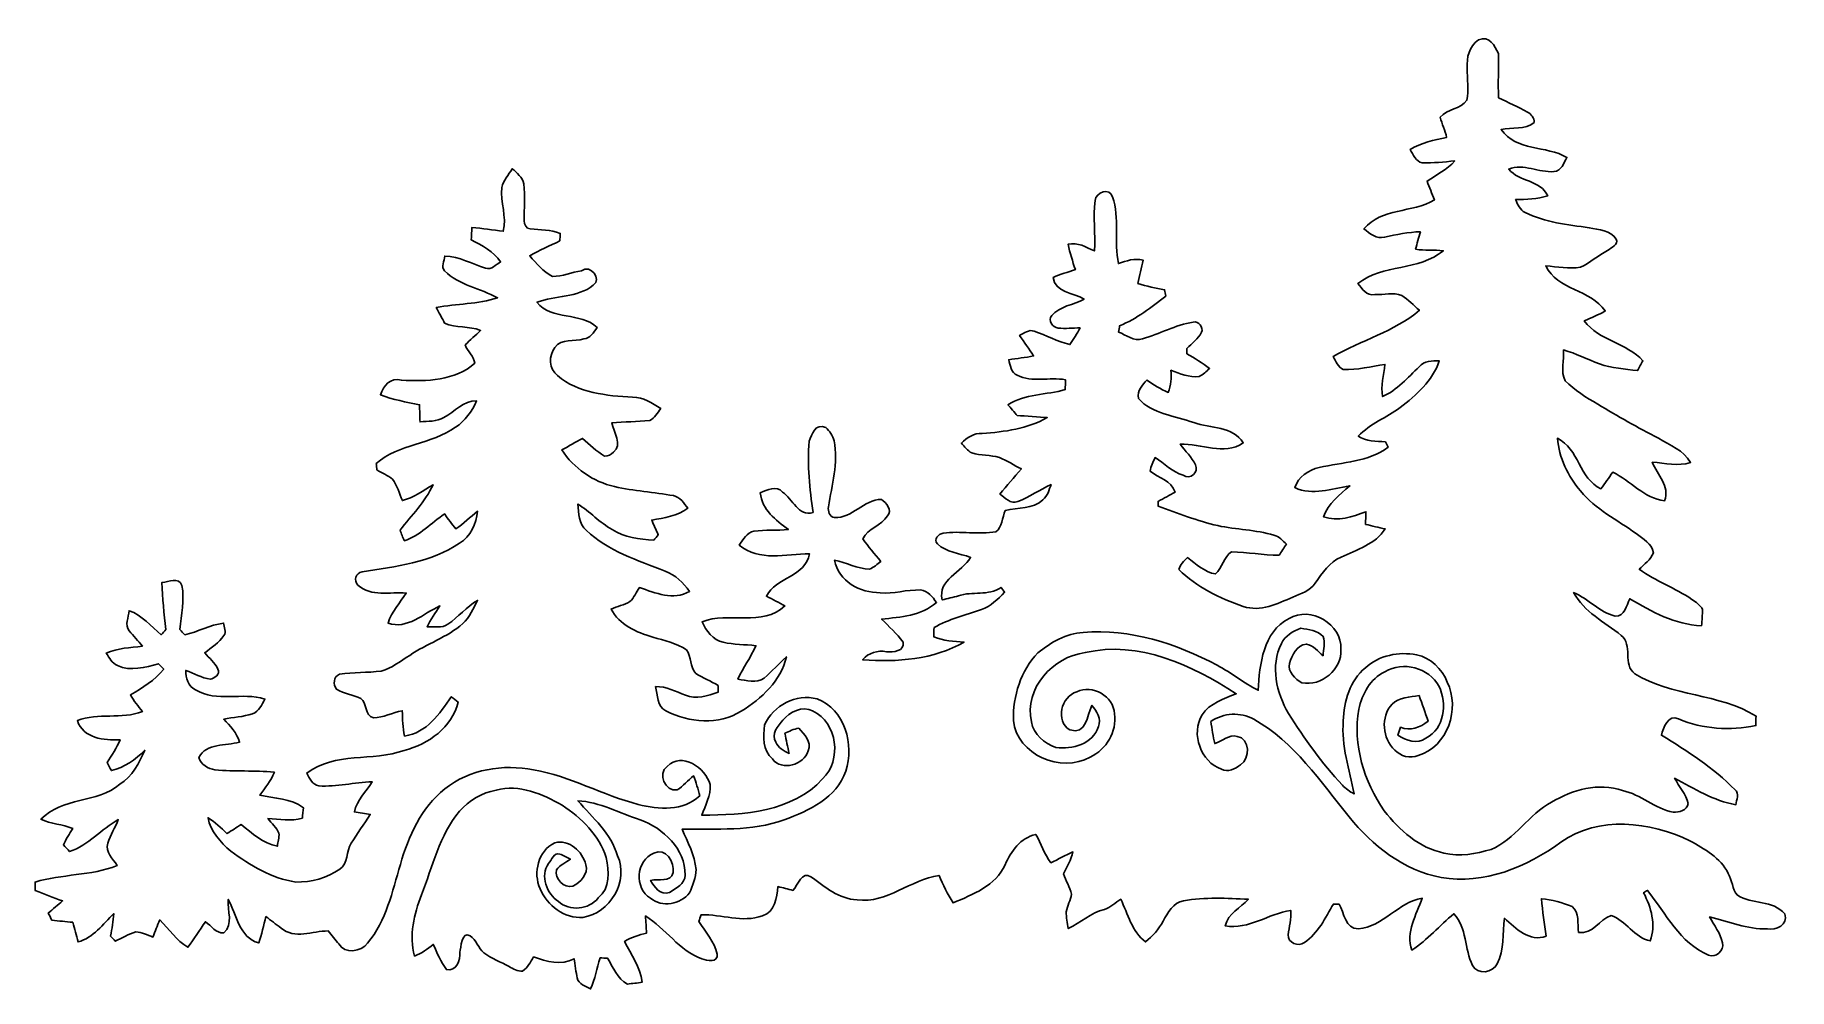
# Model space of a CAD drawing. Header units: centimetres. Extents: x -15.8 to 16.3, y -9.2 to 8.2.
import ezdxf

# ---------------------------------------------------------------- set-up
doc = ezdxf.new("R2010")
doc.units = ezdxf.units.CM
doc.header["$MEASUREMENT"] = 0
doc.layers.add('Layer 1', color=7, linetype='Continuous')

msp = doc.modelspace()

# ---------------------------------------------------------------- linework, layer by layer
at = {"layer": 'Layer 1', "color": 252}
msp.add_open_spline([(10.57451, 8.13082), (10.77524, 8.21725), (10.87261, 8.02111), (10.93752, 7.87859), (10.93752, 7.87859), (10.95481, 7.60942), (10.92306, 7.33989), (10.94211, 7.07108), (10.94211, 7.07108), (11.11673, 6.98218), (11.29771, 6.90421), (11.46951, 6.80932), (11.46951, 6.80932), (11.53866, 6.77086), (11.59263, 6.70278), (11.59404, 6.62093), (11.59404, 6.62093), (11.42894, 6.477), (11.18658, 6.53627), (10.98762, 6.4897), (10.98762, 6.4897), (11.26561, 6.09), (11.80853, 6.20289), (12.19059, 5.97888), (12.19059, 5.97888), (12.13732, 5.87728), (12.08934, 5.73193), (11.95458, 5.721), (11.95458, 5.721), (11.67412, 5.69736), (11.40248, 5.87657), (11.12626, 5.76545), (11.12626, 5.76545), (11.31958, 5.53085), (11.70764, 5.56966), (11.84099, 5.27544), (11.84099, 5.27544), (11.64943, 5.22041), (11.44905, 5.21194), (11.25114, 5.20771), (11.25114, 5.20771), (11.29136, 5.11881), (11.33193, 5.01862), (11.42541, 4.9724), (11.42541, 4.9724), (11.79195, 4.79319), (12.20082, 4.74486), (12.60052, 4.69441), (12.60052, 4.69441), (12.7695, 4.65737), (12.98998, 4.64961), (13.09511, 4.48628), (13.09511, 4.48628), (13.13286, 4.37903), (13.00445, 4.32964), (12.93566, 4.27919), (12.93566, 4.27919), (12.76421, 4.18747), (12.61604, 4.05659), (12.44212, 3.97051), (12.44212, 3.97051), (12.23081, 3.93629), (12.01667, 3.98392), (11.80536, 3.99486), (11.80536, 3.99486), (12.01455, 3.55177), (12.62592, 3.56553), (12.89226, 3.17218), (12.89226, 3.17218), (12.76914, 3.10233), (12.63967, 3.04518), (12.50985, 2.98873), (12.50985, 2.98873), (12.78255, 2.62573), (13.28138, 2.59115), (13.58265, 2.26095), (13.58265, 2.26095), (13.54914, 2.20169), (13.51668, 2.14171), (13.48458, 2.08174), (13.48458, 2.08174), (13.25033, 2.11067), (13.0108, 2.12619), (12.78643, 2.2031), (12.78643, 2.2031), (12.567, 2.28812), (12.35639, 2.39501), (12.12956, 2.45886), (12.12956, 2.45886), (12.14402, 2.27471), (12.06712, 2.06622), (12.16237, 1.89477), (12.16237, 1.89477), (12.33135, 1.71732), (12.54654, 1.59209), (12.75503, 1.46685), (12.75503, 1.46685), (13.11981, 1.25024), (13.48705, 1.03752), (13.86558, 0.84561), (13.86558, 0.84561), (14.07301, 0.71861), (14.32525, 0.6223), (14.45331, 0.40181), (14.45331, 0.40181), (14.22471, 0.32279), (13.98517, 0.39335), (13.75234, 0.40569), (13.75234, 0.40569), (13.84265, 0.17709), (14.07936, -0.03281), (13.97811, -0.29845), (13.97811, -0.29845), (13.59747, -0.25647), (13.35899, 0.07056), (13.02879, 0.22225), (13.02879, 0.22225), (12.95859, 0.1203), (12.88662, 0.0194), (12.81395, -0.08079), (12.81395, -0.08079), (12.41531, 0.10231), (12.41107, 0.65299), (12.01879, 0.84349), (12.01879, 0.84349), (12.0456, 0.48719), (12.20929, 0.14958), (12.44071, -0.11959), (12.44071, -0.11959), (12.70917, -0.46249), (13.11628, -0.64417), (13.45777, -0.90064), (13.45777, -0.90064), (13.57877, -0.99307), (13.74528, -1.08409), (13.77421, -1.24883), (13.77421, -1.24883), (13.72623, -1.37724), (13.60911, -1.45944), (13.51421, -1.55116), (13.51421, -1.55116), (13.81407, -1.77306), (14.1732, -1.89089), (14.47835, -2.10432), (14.47835, -2.10432), (14.54785, -2.15441), (14.63534, -2.20557), (14.67273, -2.28918), (14.67273, -2.28918), (14.66885, -2.38584), (14.66497, -2.48673), (14.65121, -2.58374), (14.65121, -2.58374), (14.16614, -2.56857), (13.7474, -2.32516), (13.33923, -2.09268), (13.33923, -2.09268), (13.28314, -2.21086), (13.24645, -2.42076), (13.07465, -2.40982), (13.07465, -2.40982), (12.78502, -2.33751), (12.58499, -2.09232), (12.31477, -1.97767), (12.31477, -1.97767), (12.50491, -2.33221), (12.88133, -2.52236), (13.18577, -2.76119), (13.18577, -2.76119), (13.4045, -2.93229), (13.202, -3.29847), (13.43307, -3.46322), (13.43307, -3.46322), (14.11076, -3.88161), (14.97224, -3.816), (15.64993, -4.23827), (15.64993, -4.23827), (15.64852, -4.29507), (15.64746, -4.35222), (15.64675, -4.40972), (15.64675, -4.40972), (15.17297, -4.50144), (14.67944, -4.48416), (14.23388, -4.28625), (14.23388, -4.28625), (14.04549, -4.20053), (13.95271, -4.45241), (13.92026, -4.58682), (13.92026, -4.58682), (14.39792, -4.8768), (14.87029, -5.18724), (15.26716, -5.58377), (15.26716, -5.58377), (15.35007, -5.65503), (15.29292, -5.77003), (15.28198, -5.85999), (15.28198, -5.85999), (14.87346, -5.78591), (14.51963, -5.56789), (14.16085, -5.37351), (14.16085, -5.37351), (14.24199, -5.52662), (14.3704, -5.66314), (14.40603, -5.83671), (14.40603, -5.83671), (14.39086, -5.96336), (14.24234, -5.99793), (14.13581, -5.99546), (14.13581, -5.99546), (13.79855, -5.93302), (13.54526, -5.66702), (13.20906, -5.59894), (13.20906, -5.59894), (12.76914, -5.45077), (12.29466, -5.57847), (11.91189, -5.81272), (11.91189, -5.81272), (11.49174, -6.03391), (11.24656, -6.48864), (10.80523, -6.67597), (10.80523, -6.67597), (10.52724, -6.75428), (10.22914, -6.8199), (9.94304, -6.74229), (9.94304, -6.74229), (9.49078, -6.64951), (9.1253, -6.32319), (8.85049, -5.96794), (8.85049, -5.96794), (8.47584, -5.4356), (8.27511, -4.76003), (8.38271, -4.11127), (8.38271, -4.11127), (8.45044, -3.83575), (8.59084, -3.55177), (8.86142, -3.42688), (8.86142, -3.42688), (9.19727, -3.22615), (9.65835, -3.35139), (9.85308, -3.69323), (9.85308, -3.69323), (10.00337, -4.0072), (9.95327, -4.46864), (9.61355, -4.63973), (9.61355, -4.63973), (9.45444, -4.76074), (9.24948, -4.68171), (9.09955, -4.58717), (9.09955, -4.58717), (9.11507, -4.53813), (9.13201, -4.49016), (9.14859, -4.44182), (9.14859, -4.44182), (9.3285, -4.51379), (9.50313, -4.44288), (9.652, -4.33282), (9.652, -4.33282), (9.60226, -4.17371), (9.54758, -4.01638), (9.48831, -3.86115), (9.48831, -3.86115), (9.3218, -3.89184), (9.12177, -3.88902), (8.99336, -4.01955), (8.99336, -4.01955), (8.78099, -4.24956), (8.81556, -4.64891), (9.04134, -4.8581), (9.04134, -4.8581), (9.14859, -4.97276), (9.32533, -5.01721), (9.47244, -4.9597), (9.47244, -4.9597), (10.00936, -4.79707), (10.24255, -4.09787), (10.00337, -3.61456), (10.00337, -3.61456), (9.906, -3.37467), (9.69962, -3.16936), (9.44104, -3.11609), (9.44104, -3.11609), (9.11789, -3.05506), (8.75136, -3.12526), (8.50653, -3.35492), (8.50653, -3.35492), (8.22007, -3.58563), (8.11036, -3.96663), (8.10189, -4.32223), (8.10189, -4.32223), (8.06097, -4.77908), (8.21478, -5.21794), (8.29874, -5.66032), (8.29874, -5.66032), (8.22078, -5.61552), (8.14352, -5.56719), (8.08531, -5.49804), (8.08531, -5.49804), (7.70678, -5.10222), (7.39281, -4.64961), (7.09648, -4.19135), (7.09648, -4.19135), (6.88164, -3.81176), (6.76134, -3.32034), (6.96842, -2.91253), (6.96842, -2.91253), (7.03545, -2.76825), (7.18079, -2.68358), (7.32472, -2.62996), (7.32472, -2.62996), (7.46301, -2.65359), (7.63023, -2.67229), (7.7343, -2.78024), (7.7343, -2.78024), (7.76746, -2.89489), (7.7403, -3.01625), (7.73183, -3.13408), (7.73183, -3.13408), (7.63764, -3.05435), (7.55509, -2.94146), (7.42597, -2.91994), (7.42597, -2.91994), (7.24888, -2.93934), (7.16139, -3.12138), (7.1187, -3.27519), (7.1187, -3.27519), (7.07813, -3.42935), (7.22136, -3.56094), (7.34236, -3.63044), (7.34236, -3.63044), (7.7022, -3.69429), (8.07791, -3.39019), (8.05886, -3.01484), (8.05886, -3.01484), (8.07896, -2.55552), (7.50429, -2.21509), (7.10988, -2.45322), (7.10988, -2.45322), (6.63116, -2.70228), (6.57154, -3.28789), (6.54473, -3.76555), (6.54473, -3.76555), (6.28297, -3.63291), (6.05367, -3.44558), (5.79508, -3.30729), (5.79508, -3.30729), (5.04472, -2.91006), (4.20264, -2.6356), (3.34398, -2.70686), (3.34398, -2.70686), (3.03248, -2.72521), (2.75202, -2.88643), (2.51777, -3.08187), (2.51777, -3.08187), (2.20239, -3.40501), (2.0574, -3.87244), (2.06798, -4.31729), (2.06798, -4.31729), (2.13748, -4.953), (2.9404, -5.28461), (3.47239, -4.98828), (3.47239, -4.98828), (3.76908, -4.84576), (3.96522, -4.52614), (3.91478, -4.19488), (3.91478, -4.19488), (3.90666, -3.87138), (3.51261, -3.65337), (3.22651, -3.7913), (3.22651, -3.7913), (2.94428, -3.87985), (2.82469, -4.32823), (3.10092, -4.48874), (3.10092, -4.48874), (3.40395, -4.58364), (3.41101, -4.23192), (3.50414, -4.04354), (3.50414, -4.04354), (3.59339, -4.14902), (3.683, -4.28696), (3.62303, -4.42948), (3.62303, -4.42948), (3.52672, -4.74945), (3.14113, -4.84893), (2.84656, -4.81154), (2.84656, -4.81154), (2.63454, -4.74169), (2.43487, -4.57129), (2.39854, -4.34199), (2.39854, -4.34199), (2.25848, -3.73133), (2.79224, -3.15031), (3.38067, -3.07693), (3.38067, -3.07693), (4.36562, -2.84762), (5.33471, -3.30659), (6.14257, -3.82729), (6.14257, -3.82729), (5.92032, -3.92571), (5.65714, -3.99697), (5.51991, -4.21569), (5.51991, -4.21569), (5.3086, -4.56001), (5.49346, -5.07259), (5.87269, -5.20806), (5.87269, -5.20806), (5.99158, -5.27191), (6.12528, -5.20065), (6.223, -5.12939), (6.223, -5.12939), (6.39939, -5.01121), (6.40009, -4.65032), (6.15915, -4.60798), (6.15915, -4.60798), (6.0131, -4.56177), (5.88469, -4.70535), (5.75028, -4.74028), (5.75028, -4.74028), (5.72135, -4.60657), (5.70124, -4.47146), (5.67937, -4.33705), (5.67937, -4.33705), (5.9115, -4.17477), (6.22018, -4.16031), (6.46536, -4.29578), (6.46536, -4.29578), (7.21113, -4.70817), (7.68032, -5.43807), (8.20667, -6.08048), (8.20667, -6.08048), (8.63635, -6.60435), (9.20679, -7.0672), (9.88977, -7.18714), (9.88977, -7.18714), (10.67611, -7.32931), (11.45716, -6.99699), (12.08299, -6.54403), (12.08299, -6.54403), (12.7702, -6.04626), (13.71318, -6.17432), (14.44096, -6.51581), (14.44096, -6.51581), (14.70519, -6.67032), (15.00011, -6.82696), (15.14263, -7.11376), (15.14263, -7.11376), (15.21672, -7.239), (15.21142, -7.40304), (15.30879, -7.51452), (15.30879, -7.51452), (15.57796, -7.68209), (15.9579, -7.59425), (16.17627, -7.85601), (16.17627, -7.85601), (16.25177, -8.05603), (16.0087, -8.16187), (15.85701, -8.12765), (15.85701, -8.12765), (15.49082, -8.14141), (15.15075, -7.99324), (14.80185, -7.90857), (14.80185, -7.90857), (14.88334, -8.0645), (14.99976, -8.20914), (15.03856, -8.38447), (15.03856, -8.38447), (15.07243, -8.52487), (14.91474, -8.66881), (14.77927, -8.60813), (14.77927, -8.60813), (14.25646, -8.38482), (14.00175, -7.84825), (13.66555, -7.42597), (13.66555, -7.42597), (13.64756, -7.43656), (13.61193, -7.45807), (13.59429, -7.46866), (13.59429, -7.46866), (13.73223, -7.73818), (13.82324, -8.05321), (13.71635, -8.35025), (13.71635, -8.35025), (13.41861, -8.29204), (13.27573, -7.97101), (13.00021, -7.88564), (13.00021, -7.88564), (12.78043, -7.95126), (12.66684, -8.23771), (12.40508, -8.19432), (12.40508, -8.19432), (12.37756, -8.03875), (12.43118, -7.82884), (12.28549, -7.7216), (12.28549, -7.7216), (12.10663, -7.64822), (11.91789, -7.59707), (11.72527, -7.57696), (11.72527, -7.57696), (11.74362, -7.80591), (11.78172, -8.0324), (11.81065, -8.26029), (11.81065, -8.26029), (11.50902, -8.38094), (11.2582, -8.11742), (11.04971, -7.93538), (11.04971, -7.93538), (11.00914, -8.20984), (11.04724, -8.51147), (10.91777, -8.76723), (10.91777, -8.76723), (10.83945, -8.9341), (10.55229, -8.97502), (10.46515, -8.79687), (10.46515, -8.79687), (10.3184, -8.49771), (10.36179, -8.10895), (10.12366, -7.85319), (10.12366, -7.85319), (9.86331, -8.06873), (9.64001, -8.32803), (9.35778, -8.51606), (9.35778, -8.51606), (9.23325, -8.19221), (9.43927, -7.86871), (9.54687, -7.56814), (9.54687, -7.56814), (9.10625, -7.63411), (8.83285, -8.09449), (8.37777, -8.12835), (8.37777, -8.12835), (8.13647, -8.12976), (8.11671, -7.83696), (8.02322, -7.67397), (8.02322, -7.67397), (7.99782, -7.67397), (7.94702, -7.67468), (7.92162, -7.67468), (7.92162, -7.67468), (7.77275, -7.92656), (7.64011, -8.2109), (7.39069, -8.37882), (7.39069, -8.37882), (7.28133, -8.46032), (7.08272, -8.38482), (7.09507, -8.23736), (7.09507, -8.23736), (7.10918, -8.08884), (7.15574, -7.9435), (7.14022, -7.79251), (7.14022, -7.79251), (6.72782, -7.84648), (6.37575, -8.15164), (5.94289, -8.07332), (5.94289, -8.07332), (5.99405, -7.84154), (6.22124, -7.74735), (6.36587, -7.58649), (6.36587, -7.58649), (5.97076, -7.57096), (5.57036, -7.54486), (5.17913, -7.61436), (5.17913, -7.61436), (4.9844, -7.64293), (4.89656, -7.83696), (4.8066, -7.98583), (4.8066, -7.98583), (4.73075, -8.13752), (4.61257, -8.25994), (4.4831, -8.36683), (4.4831, -8.36683), (4.23333, -8.17809), (4.16137, -7.8553), (4.03119, -7.58578), (4.03119, -7.58578), (3.93382, -7.65069), (3.84669, -7.73501), (3.73451, -7.77416), (3.73451, -7.77416), (3.48368, -7.83131), (3.29812, -8.01758), (3.07093, -8.12377), (3.07093, -8.12377), (3.05541, -8.02252), (3.03283, -7.9181), (3.03565, -7.81685), (3.03565, -7.81685), (3.05117, -7.70431), (3.11609, -7.60518), (3.13196, -7.49265), (3.13196, -7.49265), (3.10268, -7.36353), (3.02613, -7.24817), (2.9845, -7.12399), (2.9845, -7.12399), (3.04906, -6.99241), (3.12244, -6.864), (3.15701, -6.72042), (3.15701, -6.72042), (3.02119, -6.78498), (2.88713, -6.85306), (2.75272, -6.92009), (2.75272, -6.92009), (2.63631, -6.76063), (2.57351, -6.57225), (2.47756, -6.40151), (2.47756, -6.40151), (2.19393, -6.4643), (2.02636, -6.70913), (1.91452, -6.95784), (1.91452, -6.95784), (1.74731, -7.34448), (1.32292, -7.49617), (0.96485, -7.65457), (0.96485, -7.65457), (0.86148, -7.49582), (0.78564, -7.32155), (0.70802, -7.14975), (0.70802, -7.14975), (0.18309, -7.22665), (-0.23883, -7.66939), (-0.79234, -7.59848), (-0.79234, -7.59848), (-1.1243, -7.58155), (-1.38183, -7.36247), (-1.63407, -7.17479), (-1.63407, -7.17479), (-1.80199, -7.06473), (-1.87078, -7.32861), (-1.96568, -7.42456), (-1.96568, -7.42456), (-2.05599, -7.40022), (-2.1463, -7.37553), (-2.23767, -7.35542), (-2.23767, -7.35542), (-2.25637, -7.55297), (-2.29411, -7.82426), (-2.51989, -7.88882), (-2.51989, -7.88882), (-2.89137, -8.02393), (-3.26637, -7.86024), (-3.64314, -7.87082), (-3.64314, -7.87082), (-3.65725, -7.91139), (-3.67101, -7.95232), (-3.68512, -7.99359), (-3.68512, -7.99359), (-3.56729, -8.18762), (-3.39866, -8.36401), (-3.34927, -8.59084), (-3.34927, -8.59084), (-3.33163, -8.75489), (-3.53166, -8.71008), (-3.63008, -8.67833), (-3.63008, -8.67833), (-4.04707, -8.52629), (-4.29119, -8.11953), (-4.66055, -7.89234), (-4.66055, -7.89234), (-4.6542, -7.99712), (-4.64785, -8.09943), (-4.63973, -8.20561), (-4.63973, -8.20561), (-4.77838, -8.24406), (-4.9209, -8.27687), (-5.0419, -8.35801), (-5.0419, -8.35801), (-4.92231, -8.60072), (-4.75791, -8.8265), (-4.72052, -9.10272), (-4.72052, -9.10272), (-4.80977, -9.12036), (-4.90326, -9.12671), (-4.99216, -9.13941), (-4.99216, -9.13941), (-5.17419, -9.03887), (-5.25286, -8.83461), (-5.3527, -8.66493), (-5.3527, -8.66493), (-5.39962, -8.66246), (-5.44618, -8.66034), (-5.4924, -8.65858), (-5.4924, -8.65858), (-5.54461, -8.84943), (-5.58694, -9.04381), (-5.6642, -9.2269), (-5.6642, -9.2269), (-5.75663, -9.17681), (-5.88116, -9.13765), (-5.91291, -9.02476), (-5.91291, -9.02476), (-5.92667, -8.93798), (-5.95348, -8.76371), (-5.96688, -8.67657), (-5.96688, -8.67657), (-6.20536, -8.80357), (-6.46748, -8.7249), (-6.70736, -8.64306), (-6.70736, -8.64306), (-6.76557, -8.73407), (-6.81531, -8.83744), (-6.90739, -8.89988), (-6.90739, -8.89988), (-6.99876, -8.91081), (-7.07954, -8.85825), (-7.1568, -8.81909), (-7.1568, -8.81909), (-7.30885, -8.73301), (-7.47395, -8.66951), (-7.61612, -8.56756), (-7.61612, -8.56756), (-7.7156, -8.47654), (-7.75829, -8.3379), (-7.86518, -8.25465), (-7.86518, -8.25465), (-8.02922, -8.16187), (-8.03381, -8.47725), (-8.05603, -8.55662), (-8.05603, -8.55662), (-8.04333, -8.69774), (-8.12024, -8.91787), (-8.30157, -8.87307), (-8.30157, -8.87307), (-8.4074, -8.73407), (-8.46914, -8.56827), (-8.54393, -8.41269), (-8.54393, -8.41269), (-8.64588, -8.50053), (-8.75806, -8.57532), (-8.88365, -8.62506), (-8.88365, -8.62506), (-8.98772, -8.24794), (-8.89811, -7.8613), (-8.75594, -7.50782), (-8.75594, -7.50782), (-8.55486, -6.98782), (-8.42927, -6.41526), (-8.06309, -5.97747), (-8.06309, -5.97747), (-7.88353, -5.78767), (-7.65493, -5.6321), (-7.39105, -5.59435), (-7.39105, -5.59435), (-6.96983, -5.47476), (-6.54544, -5.66385), (-6.18561, -5.86916), (-6.18561, -5.86916), (-5.83142, -6.09812), (-5.50827, -6.41491), (-5.3781, -6.82554), (-5.3781, -6.82554), (-5.32553, -7.07496), (-5.30401, -7.38364), (-5.52485, -7.56285), (-5.52485, -7.56285), (-5.69701, -7.77981), (-6.04661, -7.81332), (-6.25404, -7.62952), (-6.25404, -7.62952), (-6.46853, -7.48489), (-6.58918, -7.16068), (-6.43608, -6.9342), (-6.43608, -6.9342), (-6.37364, -6.88022), (-6.33518, -6.71442), (-6.22935, -6.76275), (-6.22935, -6.76275), (-6.15915, -6.78145), (-6.09706, -6.82025), (-6.03462, -6.85588), (-6.03462, -6.85588), (-6.12175, -6.91621), (-6.22476, -6.96207), (-6.28932, -7.04956), (-6.28932, -7.04956), (-6.32354, -7.20725), (-6.15456, -7.39775), (-5.99087, -7.34554), (-5.99087, -7.34554), (-5.84659, -7.28027), (-5.70159, -7.12399), (-5.75134, -6.95466), (-5.75134, -6.95466), (-5.81589, -6.71371), (-6.05543, -6.48511), (-6.32178, -6.55391), (-6.32178, -6.55391), (-6.62517, -6.70101), (-6.72077, -7.10283), (-6.58813, -7.39704), (-6.58813, -7.39704), (-6.45689, -7.69761), (-6.14715, -7.95126), (-5.8039, -7.91774), (-5.8039, -7.91774), (-5.30825, -7.84613), (-4.96288, -7.25593), (-5.17066, -6.79274), (-5.17066, -6.79274), (-5.29237, -6.38422), (-5.6261, -6.09565), (-5.89774, -5.7845), (-5.89774, -5.7845), (-5.49698, -5.80919), (-5.13362, -6.01486), (-4.75615, -6.13269), (-4.75615, -6.13269), (-4.33423, -6.28897), (-3.93277, -6.66644), (-3.93665, -7.14481), (-3.93665, -7.14481), (-3.93594, -7.30568), (-4.10704, -7.38752), (-4.22028, -7.46513), (-4.22028, -7.46513), (-4.39385, -7.51064), (-4.49968, -7.37023), (-4.56636, -7.24182), (-4.56636, -7.24182), (-4.4256, -7.21184), (-4.19876, -7.2838), (-4.15608, -7.09754), (-4.15608, -7.09754), (-4.12785, -6.91444), (-4.28731, -6.62693), (-4.50991, -6.74335), (-4.50991, -6.74335), (-4.83694, -6.87211), (-4.87186, -7.39563), (-4.56812, -7.56638), (-4.56812, -7.56638), (-4.35786, -7.747), (-4.01884, -7.6775), (-3.85551, -7.46972), (-3.85551, -7.46972), (-3.79624, -7.33496), (-3.73768, -7.19138), (-3.73627, -7.0425), (-3.73627, -7.0425), (-3.75814, -6.77862), (-3.8922, -6.54473), (-3.98921, -6.30414), (-3.98921, -6.30414), (-3.36479, -6.29779), (-2.72133, -6.34965), (-2.12231, -6.1341), (-2.12231, -6.1341), (-1.67146, -5.97147), (-1.16311, -5.73158), (-0.99589, -5.24439), (-0.99589, -5.24439), (-0.83714, -4.76532), (-1.016, -4.10951), (-1.52329, -3.92183), (-1.52329, -3.92183), (-1.90218, -3.82023), (-2.32692, -4.04142), (-2.4825, -4.39808), (-2.4825, -4.39808), (-2.51107, -4.61716), (-2.52554, -4.86128), (-2.33998, -5.02109), (-2.33998, -5.02109), (-2.16641, -5.25074), (-1.76601, -5.13115), (-1.68698, -4.87257), (-1.68698, -4.87257), (-1.61537, -4.70006), (-1.75824, -4.57165), (-1.85914, -4.46088), (-1.85914, -4.46088), (-1.9491, -4.47357), (-2.03059, -4.51485), (-2.11138, -4.5526), (-2.11138, -4.5526), (-2.08633, -4.67536), (-2.05881, -4.79743), (-2.03553, -4.9209), (-2.03553, -4.9209), (-2.13078, -4.87151), (-2.23802, -4.8193), (-2.27824, -4.71135), (-2.27824, -4.71135), (-2.37208, -4.56847), (-2.23555, -4.4136), (-2.14665, -4.30953), (-2.14665, -4.30953), (-2.02248, -4.15749), (-1.79388, -4.04777), (-1.60338, -4.14267), (-1.60338, -4.14267), (-1.14547, -4.35257), (-1.0668, -5.04613), (-1.4224, -5.38692), (-1.4224, -5.38692), (-1.97626, -5.99264), (-2.86491, -6.04379), (-3.63149, -6.05155), (-3.63149, -6.05155), (-3.56553, -5.86952), (-3.4611, -5.69066), (-3.47945, -5.48993), (-3.47945, -5.48993), (-3.55988, -5.18372), (-4.00121, -4.88562), (-4.26297, -5.15726), (-4.26297, -5.15726), (-4.45135, -5.29237), (-4.30248, -5.62363), (-4.08164, -5.58659), (-4.08164, -5.58659), (-3.9691, -5.51886), (-3.88479, -5.41302), (-3.78425, -5.32977), (-3.78425, -5.32977), (-3.73345, -5.44865), (-3.70064, -5.57213), (-3.66783, -5.69807), (-3.66783, -5.69807), (-3.97369, -5.9757), (-4.41748, -5.94924), (-4.79178, -5.85329), (-4.79178, -5.85329), (-5.44371, -5.68466), (-6.03779, -5.33506), (-6.70631, -5.22182), (-6.70631, -5.22182), (-7.26228, -5.10893), (-7.88176, -5.207), (-8.33085, -5.57001), (-8.33085, -5.57001), (-8.763, -5.91044), (-8.9976, -6.43361), (-9.14365, -6.95043), (-9.14365, -6.95043), (-9.29111, -7.44784), (-9.40118, -7.9816), (-9.74337, -8.38976), (-9.74337, -8.38976), (-9.86508, -8.54534), (-10.16212, -8.59755), (-10.27218, -8.40528), (-10.27218, -8.40528), (-10.33709, -8.32556), (-10.39954, -8.24548), (-10.46409, -8.16645), (-10.46409, -8.16645), (-10.74808, -8.16292), (-11.08322, -8.32944), (-11.32558, -8.11283), (-11.32558, -8.11283), (-11.42048, -8.0451), (-11.51149, -7.97313), (-11.60427, -7.90363), (-11.60427, -7.90363), (-11.64449, -8.0645), (-11.67906, -8.22784), (-11.73339, -8.38518), (-11.73339, -8.38518), (-12.08969, -8.28851), (-12.14085, -7.87047), (-12.29078, -7.59107), (-12.29078, -7.59107), (-12.31265, -7.79392), (-12.19094, -8.04827), (-12.37368, -8.19997), (-12.37368, -8.19997), (-12.51656, -8.21584), (-12.60228, -8.06838), (-12.70917, -7.99888), (-12.70917, -7.99888), (-12.81536, -8.15481), (-12.92084, -8.31109), (-13.02985, -8.46561), (-13.02985, -8.46561), (-13.24222, -8.3439), (-13.36781, -8.12729), (-13.54596, -7.96643), (-13.54596, -7.96643), (-13.58759, -8.06979), (-13.62781, -8.17421), (-13.67014, -8.27758), (-13.67014, -8.27758), (-13.77315, -8.24442), (-13.87193, -8.18797), (-13.98164, -8.1848), (-13.98164, -8.1848), (-14.11676, -8.21796), (-14.23317, -8.29839), (-14.35947, -8.35378), (-14.35947, -8.35378), (-14.38804, -8.32273), (-14.41662, -8.29204), (-14.44519, -8.2617), (-14.44519, -8.2617), (-14.42085, -8.12447), (-14.39439, -7.98724), (-14.38663, -7.84789), (-14.38663, -7.84789), (-14.58489, -8.04157), (-14.75564, -8.29451), (-15.03927, -8.36683), (-15.03927, -8.36683), (-15.07173, -8.24689), (-15.10312, -8.128), (-15.13487, -8.00876), (-15.13487, -8.00876), (-15.26223, -7.99571), (-15.38993, -7.98301), (-15.51728, -7.97101), (-15.51728, -7.97101), (-15.53951, -7.92727), (-15.56209, -7.88353), (-15.58466, -7.84049), (-15.58466, -7.84049), (-15.49682, -7.76534), (-15.40863, -7.6902), (-15.32043, -7.61682), (-15.32043, -7.61682), (-15.48906, -7.55826), (-15.65593, -7.49547), (-15.82103, -7.42809), (-15.82103, -7.42809), (-15.82244, -7.37553), (-15.82349, -7.32367), (-15.82491, -7.27181), (-15.82491, -7.27181), (-15.33384, -7.12541), (-14.80467, -7.15963), (-14.32384, -6.97054), (-14.32384, -6.97054), (-14.40392, -6.84424), (-14.54185, -6.72853), (-14.49564, -6.55884), (-14.49564, -6.55884), (-14.44731, -6.40997), (-14.35735, -6.27839), (-14.30479, -6.13092), (-14.30479, -6.13092), (-14.61453, -6.30555), (-14.84912, -6.59518), (-15.19343, -6.71548), (-15.19343, -6.71548), (-15.23153, -6.6735), (-15.26963, -6.63187), (-15.30809, -6.59095), (-15.30809, -6.59095), (-15.25623, -6.4897), (-15.19802, -6.39198), (-15.13699, -6.29603), (-15.13699, -6.29603), (-15.32043, -6.20289), (-15.53704, -6.22265), (-15.71766, -6.12387), (-15.71766, -6.12387), (-15.33243, -5.71359), (-14.69143, -5.83918), (-14.27339, -5.48322), (-14.27339, -5.48322), (-14.05043, -5.33859), (-13.91885, -5.10117), (-13.82042, -4.86163), (-13.82042, -4.86163), (-13.98905, -5.03626), (-14.19084, -5.17525), (-14.42896, -5.23487), (-14.42896, -5.23487), (-14.45507, -5.18583), (-14.48153, -5.1375), (-14.50763, -5.08882), (-14.50763, -5.08882), (-14.42261, -4.953), (-14.33054, -4.81965), (-14.27092, -4.67007), (-14.27092, -4.67007), (-14.56514, -4.68524), (-14.94437, -4.6422), (-15.05197, -4.31941), (-15.05197, -4.31941), (-14.67168, -4.16877), (-14.24305, -4.30389), (-13.8624, -4.15502), (-13.8624, -4.15502), (-13.93825, -4.05553), (-14.01833, -3.95887), (-14.08113, -3.85057), (-14.08113, -3.85057), (-13.85641, -3.72428), (-13.63804, -3.57999), (-13.47223, -3.37996), (-13.47223, -3.37996), (-13.50328, -3.34574), (-13.53397, -3.31223), (-13.56501, -3.27872), (-13.56501, -3.27872), (-13.80596, -3.34645), (-14.08183, -3.42512), (-14.31854, -3.31258), (-14.31854, -3.31258), (-14.41768, -3.27025), (-14.46883, -3.17112), (-14.5221, -3.08469), (-14.5221, -3.08469), (-14.31431, -2.99367), (-14.08465, -2.98732), (-13.86276, -2.95734), (-13.86276, -2.95734), (-13.94178, -2.86244), (-14.02786, -2.77283), (-14.10511, -2.67688), (-14.10511, -2.67688), (-14.19401, -2.57457), (-14.11005, -2.42746), (-14.10582, -2.30928), (-14.10582, -2.30928), (-13.86699, -2.39183), (-13.70753, -2.5968), (-13.51633, -2.75061), (-13.51633, -2.75061), (-13.48811, -2.71709), (-13.45988, -2.68429), (-13.43096, -2.65148), (-13.43096, -2.65148), (-13.47364, -2.36749), (-13.48881, -2.07998), (-13.50398, -1.79352), (-13.50398, -1.79352), (-13.37769, -1.78188), (-13.19848, -1.69122), (-13.14027, -1.85032), (-13.14027, -1.85032), (-13.08629, -2.11279), (-13.15755, -2.38725), (-13.1766, -2.65183), (-13.1766, -2.65183), (-13.14697, -2.68464), (-13.11769, -2.71745), (-13.08806, -2.75061), (-13.08806, -2.75061), (-12.84464, -2.69804), (-12.62556, -2.57069), (-12.37686, -2.53647), (-12.37686, -2.53647), (-12.3698, -2.61056), (-12.32112, -2.69734), (-12.3698, -2.76578), (-12.3698, -2.76578), (-12.46576, -2.89172), (-12.59523, -2.98556), (-12.72046, -3.0801), (-12.72046, -3.0801), (-12.64038, -3.17782), (-12.53455, -3.26002), (-12.47987, -3.37644), (-12.47987, -3.37644), (-12.43471, -3.47416), (-12.54019, -3.54048), (-12.62098, -3.56411), (-12.62098, -3.56411), (-12.77832, -3.53942), (-12.91978, -3.45475), (-13.06971, -3.40325), (-13.06971, -3.40325), (-13.06371, -3.53942), (-13.02985, -3.69429), (-12.89226, -3.75638), (-12.89226, -3.75638), (-12.5028, -3.99627), (-12.03431, -3.79095), (-11.62191, -3.92642), (-11.62191, -3.92642), (-11.67589, -4.03049), (-11.73127, -4.15149), (-11.85016, -4.19453), (-11.85016, -4.19453), (-12.01914, -4.25203), (-12.20011, -4.25838), (-12.37439, -4.29472), (-12.37439, -4.29472), (-12.25233, -4.41572), (-12.13591, -4.54695), (-12.08476, -4.71487), (-12.08476, -4.71487), (-12.34264, -4.7819), (-12.68342, -4.72511), (-12.83194, -4.99569), (-12.83194, -4.99569), (-12.7956, -5.12586), (-12.65978, -5.19889), (-12.5349, -5.22182), (-12.5349, -5.22182), (-12.17401, -5.25639), (-11.80959, -5.22393), (-11.44905, -5.26556), (-11.44905, -5.26556), (-11.51043, -5.42149), (-11.62015, -5.54884), (-11.71716, -5.68325), (-11.71716, -5.68325), (-11.45011, -5.74887), (-11.14496, -5.73476), (-10.91812, -5.91326), (-10.91812, -5.91326), (-10.92235, -5.96053), (-10.93082, -6.05578), (-10.93505, -6.10306), (-10.93505, -6.10306), (-11.13931, -6.16832), (-11.35662, -6.1154), (-11.56582, -6.11258), (-11.56582, -6.11258), (-11.49773, -6.20042), (-11.40883, -6.27662), (-11.36509, -6.3814), (-11.36509, -6.3814), (-11.35698, -6.46042), (-11.38167, -6.53838), (-11.39402, -6.61635), (-11.39402, -6.61635), (-11.65613, -6.56449), (-11.85721, -6.38457), (-12.05583, -6.22018), (-12.05583, -6.22018), (-12.14155, -6.27592), (-12.22728, -6.33236), (-12.31547, -6.38457), (-12.31547, -6.38457), (-12.42695, -6.28333), (-12.53349, -6.17608), (-12.66119, -6.09565), (-12.66119, -6.09565), (-12.6171, -6.34718), (-12.43365, -6.54509), (-12.24668, -6.70701), (-12.24668, -6.70701), (-11.89179, -6.96736), (-11.49914, -7.20725), (-11.05535, -7.27251), (-11.05535, -7.27251), (-10.77313, -7.2771), (-10.48209, -7.20019), (-10.25031, -7.03545), (-10.25031, -7.03545), (-10.09262, -6.93067), (-10.13672, -6.71266), (-10.04676, -6.56414), (-10.04676, -6.56414), (-9.93211, -6.38634), (-9.80758, -6.21489), (-9.69539, -6.03568), (-9.69539, -6.03568), (-9.76736, -6.02474), (-9.91164, -6.00216), (-9.98361, -5.99087), (-9.98361, -5.99087), (-9.94234, -5.77109), (-9.7663, -5.62398), (-9.65694, -5.44019), (-9.65694, -5.44019), (-9.98396, -5.44759), (-10.30534, -5.53226), (-10.63378, -5.51498), (-10.63378, -5.51498), (-10.75267, -5.49557), (-10.80206, -5.37104), (-10.85709, -5.28038), (-10.85709, -5.28038), (-10.34274, -4.88703), (-9.652, -5.07048), (-9.07168, -4.86586), (-9.07168, -4.86586), (-8.62965, -4.74945), (-8.19891, -4.44324), (-8.08743, -3.98039), (-8.08743, -3.98039), (-8.12906, -3.94758), (-8.17069, -3.91548), (-8.21231, -3.88373), (-8.21231, -3.88373), (-8.42645, -4.19241), (-8.66211, -4.54413), (-9.06604, -4.60234), (-9.06604, -4.60234), (-9.10308, -4.451), (-9.10343, -4.29436), (-9.10908, -4.13985), (-9.10908, -4.13985), (-9.28864, -4.16983), (-9.4548, -4.26861), (-9.63824, -4.27037), (-9.63824, -4.27037), (-9.79523, -4.22451), (-9.75254, -3.99732), (-9.86578, -3.91266), (-9.86578, -3.91266), (-10.01324, -3.85516), (-10.17164, -3.82482), (-10.31064, -3.74685), (-10.31064, -3.74685), (-10.37802, -3.66007), (-10.3692, -3.51684), (-10.25666, -3.4731), (-10.25666, -3.4731), (-10.00654, -3.42688), (-9.74619, -3.45017), (-9.49396, -3.41348), (-9.49396, -3.41348), (-9.29922, -3.36444), (-9.14259, -3.22756), (-8.9722, -3.12702), (-8.9722, -3.12702), (-8.66211, -2.91077), (-8.2864, -2.80035), (-8.00241, -2.54459), (-8.00241, -2.54459), (-7.87471, -2.4317), (-7.81262, -2.2673), (-7.73324, -2.1209), (-7.73324, -2.1209), (-7.93221, -2.24226), (-8.08567, -2.42252), (-8.27476, -2.55693), (-8.27476, -2.55693), (-8.38447, -2.6349), (-8.52911, -2.5968), (-8.6554, -2.60385), (-8.6554, -2.60385), (-8.58979, -2.46944), (-8.50336, -2.34703), (-8.42045, -2.22321), (-8.42045, -2.22321), (-8.72314, -2.35444), (-9.01524, -2.66453), (-9.37013, -2.53506), (-9.37013, -2.53506), (-9.29816, -2.32939), (-9.15388, -2.16535), (-9.0357, -1.98684), (-9.0357, -1.98684), (-9.33379, -1.9625), (-9.67669, -2.06093), (-9.92188, -1.84291), (-9.92188, -1.84291), (-9.99808, -1.75084), (-9.96421, -1.62066), (-9.84179, -1.59914), (-9.84179, -1.59914), (-9.23184, -1.50036), (-8.58696, -1.43263), (-8.06274, -1.07244), (-8.06274, -1.07244), (-7.85566, -0.95709), (-7.75723, -0.71614), (-7.73289, -0.49036), (-7.73289, -0.49036), (-7.86589, -0.5969), (-7.98759, -0.7172), (-8.12906, -0.8128), (-8.12906, -0.8128), (-8.20349, -0.72637), (-8.27123, -0.63429), (-8.33367, -0.53904), (-8.33367, -0.53904), (-8.57991, -0.70344), (-8.78628, -0.93698), (-9.0738, -1.03152), (-9.0738, -1.03152), (-9.09955, -0.96591), (-9.12495, -0.90064), (-9.15035, -0.83538), (-9.15035, -0.83538), (-8.93974, -0.56691), (-8.68786, -0.32068), (-8.5471, -0.00529), (-8.5471, -0.00529), (-8.72666, -0.11465), (-8.8967, -0.24659), (-9.10661, -0.29457), (-9.10661, -0.29457), (-9.16552, -0.16475), (-9.19939, -0.0194), (-9.28793, 0.09454), (-9.28793, 0.09454), (-9.37436, 0.16545), (-9.47843, 0.20884), (-9.57439, 0.26423), (-9.57439, 0.26423), (-9.57721, 0.29351), (-9.58286, 0.35137), (-9.58568, 0.38065), (-9.58568, 0.38065), (-9.17399, 0.74754), (-8.57568, 0.73131), (-8.13364, 1.04387), (-8.13364, 1.04387), (-7.96361, 1.16487), (-7.82779, 1.33315), (-7.74947, 1.52718), (-7.74947, 1.52718), (-7.99077, 1.53353), (-8.14881, 1.32574), (-8.34884, 1.2259), (-8.34884, 1.2259), (-8.47725, 1.14088), (-8.63812, 1.15923), (-8.78417, 1.143), (-8.78417, 1.143), (-8.7884, 1.24883), (-8.79016, 1.3522), (-8.79404, 1.45733), (-8.79404, 1.45733), (-9.03499, 1.50707), (-9.28053, 1.54623), (-9.50913, 1.64006), (-9.50913, 1.64006), (-9.45233, 1.80058), (-9.32603, 1.96603), (-9.1253, 1.90359), (-9.1253, 1.90359), (-8.66669, 1.88278), (-8.14352, 1.89583), (-7.77946, 2.21615), (-7.77946, 2.21615), (-7.80062, 2.34527), (-7.91175, 2.43099), (-7.95796, 2.54952), (-7.95796, 2.54952), (-7.86836, 2.64301), (-7.76993, 2.72697), (-7.6768, 2.81622), (-7.6768, 2.81622), (-7.8867, 2.90336), (-8.12906, 2.8515), (-8.33508, 2.95099), (-8.33508, 2.95099), (-8.37318, 3.02189), (-8.44868, 3.16336), (-8.48678, 3.23427), (-8.48678, 3.23427), (-8.11495, 3.30764), (-7.72724, 3.29036), (-7.36494, 3.41383), (-7.36494, 3.41383), (-7.68385, 3.58528), (-8.07226, 3.64031), (-8.33579, 3.90419), (-8.33579, 3.90419), (-8.40387, 3.97792), (-8.33826, 4.08834), (-8.33296, 4.17513), (-8.33296, 4.17513), (-8.06591, 4.16772), (-7.83484, 4.03084), (-7.58613, 3.9557), (-7.58613, 3.9557), (-7.47854, 3.91936), (-7.39563, 4.02026), (-7.31203, 4.06929), (-7.31203, 4.06929), (-7.43691, 4.26473), (-7.64999, 4.36492), (-7.84719, 4.4704), (-7.84719, 4.4704), (-7.84437, 4.5279), (-7.83837, 4.6422), (-7.83555, 4.69935), (-7.83555, 4.69935), (-7.64399, 4.67854), (-7.45349, 4.65314), (-7.26193, 4.63091), (-7.26193, 4.63091), (-7.19772, 4.8962), (-7.31308, 5.16008), (-7.29051, 5.42713), (-7.29051, 5.42713), (-7.26687, 5.56013), (-7.16209, 5.65997), (-7.09683, 5.77321), (-7.09683, 5.77321), (-7.01358, 5.69524), (-6.91021, 5.61799), (-6.88799, 5.49839), (-6.88799, 5.49839), (-6.85341, 5.27297), (-6.88446, 5.04578), (-6.88058, 4.8193), (-6.88058, 4.8193), (-6.88093, 4.75368), (-6.84107, 4.67642), (-6.76769, 4.67395), (-6.76769, 4.67395), (-6.5846, 4.65526), (-6.3941, 4.66161), (-6.22018, 4.59105), (-6.22018, 4.59105), (-6.22194, 4.55718), (-6.22582, 4.48945), (-6.22759, 4.45558), (-6.22759, 4.45558), (-6.40927, 4.35928), (-6.60329, 4.28766), (-6.77898, 4.18006), (-6.77898, 4.18006), (-6.65515, 4.03931), (-6.53274, 3.89008), (-6.3627, 3.80224), (-6.3627, 3.80224), (-6.18031, 3.80365), (-6.00922, 3.88197), (-5.83036, 3.90666), (-5.83036, 3.90666), (-5.66667, 4.03296), (-5.45148, 3.75461), (-5.61622, 3.64102), (-5.61622, 3.64102), (-5.90691, 3.4096), (-6.31119, 3.45969), (-6.64563, 3.33058), (-6.64563, 3.33058), (-6.37223, 2.98768), (-5.85399, 3.16265), (-5.54461, 2.86844), (-5.54461, 2.86844), (-5.6067, 2.78095), (-5.66984, 2.66841), (-5.79049, 2.65959), (-5.79049, 2.65959), (-5.95771, 2.60209), (-6.20219, 2.6737), (-6.31684, 2.50543), (-6.31684, 2.50543), (-6.43678, 2.35479), (-6.43114, 2.10749), (-6.2671, 1.98861), (-6.2671, 1.98861), (-5.89562, 1.66723), (-5.3654, 1.62454), (-4.8962, 1.59244), (-4.8962, 1.59244), (-4.69935, 1.59879), (-4.53849, 1.48837), (-4.38221, 1.38677), (-4.38221, 1.38677), (-4.44041, 1.30845), (-4.48839, 1.20932), (-4.58364, 1.16946), (-4.58364, 1.16946), (-4.81436, 1.14476), (-5.04613, 1.14476), (-5.27685, 1.12501), (-5.27685, 1.12501), (-5.24228, 0.95673), (-5.07718, 0.72496), (-5.24475, 0.58773), (-5.24475, 0.58773), (-5.29061, 0.54857), (-5.34776, 0.51682), (-5.40949, 0.51611), (-5.40949, 0.51611), (-5.55978, 0.60113), (-5.67972, 0.7299), (-5.81096, 0.84067), (-5.81096, 0.84067), (-5.93901, 0.77329), (-6.0646, 0.70132), (-6.1909, 0.63077), (-6.1909, 0.63077), (-5.97359, 0.29281), (-5.61763, 0.05009), (-5.22676, -0.03986), (-5.22676, -0.03986), (-4.87186, -0.1203), (-4.50674, -0.14041), (-4.14937, -0.20602), (-4.14937, -0.20602), (-4.02696, -0.23107), (-3.95676, -0.34466), (-3.88691, -0.43709), (-3.88691, -0.43709), (-4.08164, -0.57856), (-4.31729, -0.61242), (-4.54731, -0.65405), (-4.54731, -0.65405), (-4.50885, -0.7433), (-4.46687, -0.8315), (-4.42666, -0.9204), (-4.42666, -0.9204), (-4.45453, -0.9525), (-4.48239, -0.98531), (-4.50991, -1.01812), (-4.50991, -1.01812), (-4.77203, -1.00612), (-5.04543, -0.97049), (-5.27015, -0.82338), (-5.27015, -0.82338), (-5.50051, -0.69779), (-5.6769, -0.49848), (-5.89809, -0.36054), (-5.89809, -0.36054), (-5.88292, -0.52599), (-5.88716, -0.72355), (-5.74428, -0.83996), (-5.74428, -0.83996), (-5.34388, -1.22026), (-4.80166, -1.38571), (-4.30107, -1.58785), (-4.30107, -1.58785), (-4.11762, -1.65911), (-3.96593, -1.79423), (-3.85586, -1.9558), (-3.85586, -1.9558), (-4.15114, -2.13501), (-4.47604, -1.98191), (-4.77203, -1.8863), (-4.77203, -1.8863), (-4.82776, -1.97273), (-4.87151, -2.06939), (-4.94453, -2.14383), (-4.94453, -2.14383), (-5.05213, -2.20592), (-5.17666, -2.23097), (-5.29061, -2.2793), (-5.29061, -2.2793), (-5.14421, -2.56999), (-4.82177, -2.70334), (-4.52826, -2.79541), (-4.52826, -2.79541), (-4.31729, -2.85609), (-4.09434, -2.89842), (-3.90948, -3.02578), (-3.90948, -3.02578), (-3.82235, -3.1556), (-3.84845, -3.33798), (-3.74262, -3.45652), (-3.74262, -3.45652), (-3.6135, -3.54365), (-3.46287, -3.59339), (-3.33163, -3.67806), (-3.33163, -3.67806), (-3.33199, -3.70911), (-3.33304, -3.77119), (-3.3334, -3.80224), (-3.3334, -3.80224), (-3.52178, -3.8675), (-3.73451, -3.937), (-3.92818, -3.85621), (-3.92818, -3.85621), (-4.10598, -3.78707), (-4.28025, -3.69217), (-4.47675, -3.69711), (-4.47675, -3.69711), (-4.43512, -3.85233), (-4.45417, -4.06224), (-4.2866, -4.14267), (-4.2866, -4.14267), (-3.86539, -4.35998), (-3.32211, -4.40761), (-2.90865, -4.14726), (-2.90865, -4.14726), (-2.54035, -3.9176), (-2.18087, -3.59304), (-2.08245, -3.15242), (-2.08245, -3.15242), (-2.22179, -3.27872), (-2.34738, -3.41947), (-2.49132, -3.54083), (-2.49132, -3.54083), (-2.63137, -3.64031), (-2.81481, -3.58599), (-2.97145, -3.562), (-2.97145, -3.562), (-2.87232, -3.35245), (-2.73579, -3.16301), (-2.64231, -2.95063), (-2.64231, -2.95063), (-2.84233, -2.927), (-3.04518, -2.93053), (-3.24203, -2.88819), (-3.24203, -2.88819), (-3.42794, -2.84515), (-3.55036, -2.67758), (-3.62656, -2.51319), (-3.62656, -2.51319), (-3.14748, -2.31951), (-2.52236, -2.60914), (-2.10996, -2.22321), (-2.10996, -2.22321), (-2.22144, -2.16112), (-2.33574, -2.10502), (-2.44828, -2.04541), (-2.44828, -2.04541), (-2.27401, -1.69545), (-1.7339, -1.68981), (-1.65947, -1.27), (-1.65947, -1.27), (-2.09021, -1.27388), (-2.58304, -1.41676), (-2.94746, -1.10984), (-2.94746, -1.10984), (-2.87408, -1.01212), (-2.80988, -0.87842), (-2.67688, -0.85478), (-2.67688, -0.85478), (-2.46803, -0.83009), (-2.25637, -0.84279), (-2.04646, -0.82585), (-2.04646, -0.82585), (-2.28, -0.65088), (-2.52942, -0.47131), (-2.56046, -0.15134), (-2.56046, -0.15134), (-2.4324, -0.10478), (-2.26519, -0.00776), (-2.15265, -0.14217), (-2.15265, -0.14217), (-1.96497, -0.26353), (-1.86584, -0.59619), (-1.59703, -0.51294), (-1.59703, -0.51294), (-1.65347, -0.0822), (-1.7085, 0.35313), (-1.66652, 0.78775), (-1.66652, 0.78775), (-1.61854, 0.91193), (-1.5561, 1.12854), (-1.36525, 1.03999), (-1.36525, 1.03999), (-1.29646, 0.97296), (-1.23084, 0.89429), (-1.21144, 0.79692), (-1.21144, 0.79692), (-1.12959, 0.39194), (-1.25095, -0.01129), (-1.3141, -0.40922), (-1.3141, -0.40922), (-1.3268, -0.4893), (-1.29681, -0.59267), (-1.20438, -0.60643), (-1.20438, -0.60643), (-0.87983, -0.62124), (-0.66675, -0.28152), (-0.34643, -0.27411), (-0.34643, -0.27411), (-0.25576, -0.33549), (-0.14499, -0.47131), (-0.23248, -0.5775), (-0.23248, -0.5775), (-0.3489, -0.75212), (-0.59267, -0.8061), (-0.68686, -0.9966), (-0.68686, -0.9966), (-0.58561, -1.13983), (-0.46849, -1.27035), (-0.35948, -1.40829), (-0.35948, -1.40829), (-0.42369, -1.45979), (-0.48578, -1.518), (-0.56303, -1.55011), (-0.56303, -1.55011), (-0.78705, -1.54129), (-0.98813, -1.42804), (-1.20544, -1.38677), (-1.20544, -1.38677), (-1.13489, -1.76883), (-0.73307, -1.98579), (-0.36971, -1.98191), (-0.36971, -1.98191), (-0.12171, -2.00731), (0.11994, -1.92088), (0.36689, -1.93111), (0.36689, -1.93111), (0.50271, -1.94239), (0.58808, -2.05881), (0.66216, -2.15935), (0.66216, -2.15935), (0.38029, -2.39959), (0.00917, -2.42923), (-0.34255, -2.46309), (-0.34255, -2.46309), (-0.20955, -2.60068), (-0.06421, -2.72768), (0.04904, -2.88325), (0.04904, -2.88325), (0.09454, -3.048), (-0.14323, -3.07834), (-0.25012, -3.0607), (-0.25012, -3.0607), (-0.4191, -3.0293), (-0.57961, -3.07904), (-0.68898, -3.20675), (-0.68898, -3.20675), (-0.06138, -3.25579), (0.61031, -3.20181), (1.16734, -2.88396), (1.16734, -2.88396), (0.97966, -2.87408), (0.78916, -2.85891), (0.61278, -2.78977), (0.61278, -2.78977), (0.61383, -2.73262), (0.61524, -2.67617), (0.61666, -2.61973), (0.61666, -2.61973), (0.88618, -2.46274), (1.19027, -2.38689), (1.48308, -2.28671), (1.48308, -2.28671), (1.65488, -2.23167), (1.78153, -2.09515), (1.90818, -1.97344), (1.90818, -1.97344), (1.89195, -1.95121), (1.85949, -1.90641), (1.84326, -1.88383), (1.84326, -1.88383), (1.60902, -2.04682), (1.31692, -1.94874), (1.06116, -2.03764), (1.06116, -2.03764), (0.96379, -2.06481), (0.86395, -2.08668), (0.76694, -2.11243), (0.76694, -2.11243), (0.67486, -1.74943), (1.12324, -1.60232), (1.28623, -1.33421), (1.28623, -1.33421), (1.08232, -1.25977), (0.83891, -1.24425), (0.67733, -1.08656), (0.67733, -1.08656), (0.60537, -1.00118), (0.69603, -0.91158), (0.78176, -0.89147), (0.78176, -0.89147), (1.10173, -0.84702), (1.43122, -0.92251), (1.74872, -0.86607), (1.74872, -0.86607), (1.86584, -0.7814), (1.86126, -0.60501), (1.91982, -0.47837), (1.91982, -0.47837), (2.14595, -0.41487), (2.42782, -0.45755), (2.60914, -0.28116), (2.60914, -0.28116), (2.69134, -0.20955), (2.72344, -0.10195), (2.75661, -0.00212), (2.75661, -0.00212), (2.54917, -0.09843), (2.35973, -0.23142), (2.1463, -0.31397), (2.1463, -0.31397), (2.01895, -0.3623), (1.91241, -0.24836), (1.82174, -0.17709), (1.82174, -0.17709), (1.9491, -0.02117), (2.08245, 0.12947), (2.21333, 0.28222), (2.21333, 0.28222), (2.07821, 0.35101), (1.95192, 0.43603), (1.81151, 0.49318), (1.81151, 0.49318), (1.64606, 0.5401), (1.46967, 0.52564), (1.30563, 0.57468), (1.30563, 0.57468), (1.22802, 0.61736), (1.17546, 0.69144), (1.11619, 0.75459), (1.11619, 0.75459), (1.22167, 0.85055), (1.34161, 0.94791), (1.49825, 0.92957), (1.49825, 0.92957), (1.90535, 0.96449), (2.32763, 1.01212), (2.68746, 1.22167), (2.68746, 1.22167), (2.54988, 1.23155), (2.27506, 1.25095), (2.13748, 1.26083), (2.13748, 1.26083), (2.09515, 1.30916), (2.01048, 1.40653), (1.96815, 1.45486), (1.96815, 1.45486), (2.27718, 1.66194), (2.67053, 1.6323), (3.01731, 1.73284), (3.01731, 1.73284), (3.01766, 1.79317), (3.01801, 1.85385), (3.01872, 1.91382), (3.01872, 1.91382), (2.72627, 1.96638), (2.41476, 1.85984), (2.13607, 1.99672), (2.13607, 1.99672), (2.02177, 2.03941), (2.01048, 2.18299), (1.98155, 2.28106), (1.98155, 2.28106), (2.1336, 2.30188), (2.28706, 2.32022), (2.43805, 2.35021), (2.43805, 2.35021), (2.35479, 2.47756), (2.26589, 2.60068), (2.18017, 2.72591), (2.18017, 2.72591), (2.26342, 2.76331), (2.35197, 2.84233), (2.44792, 2.80035), (2.44792, 2.80035), (2.667, 2.72344), (2.87584, 2.61867), (3.10056, 2.55623), (3.10056, 2.55623), (3.16512, 2.65712), (3.23039, 2.75731), (3.28859, 2.86173), (3.28859, 2.86173), (3.15454, 2.86103), (3.01907, 2.84551), (2.88607, 2.85891), (2.88607, 2.85891), (2.79012, 2.87267), (2.68781, 3.00284), (2.7686, 3.08681), (2.7686, 3.08681), (2.91606, 3.26425), (3.16865, 3.27801), (3.36091, 3.38808), (3.36091, 3.38808), (3.16865, 3.50591), (2.82152, 3.50732), (2.794, 3.78672), (2.794, 3.78672), (2.92382, 3.84775), (3.0667, 3.87632), (3.20075, 3.92747), (3.20075, 3.92747), (3.15136, 4.08058), (3.10197, 4.23439), (3.06846, 4.39173), (3.06846, 4.39173), (3.24344, 4.43689), (3.39654, 4.33529), (3.55071, 4.27002), (3.55071, 4.27002), (3.57187, 4.57729), (3.52284, 4.88774), (3.56059, 5.19254), (3.56059, 5.19254), (3.57928, 5.3467), (3.82588, 5.42925), (3.88197, 5.25956), (3.88197, 5.25956), (4.01426, 4.86516), (3.90419, 4.43936), (3.98992, 4.03789), (3.98992, 4.03789), (4.13385, 4.09187), (4.2859, 4.13844), (4.44041, 4.1021), (4.44041, 4.1021), (4.41184, 3.95993), (4.37656, 3.81882), (4.34587, 3.677), (4.34587, 3.677), (4.50427, 3.62126), (4.66937, 3.59093), (4.83411, 3.55847), (4.83411, 3.55847), (4.84082, 3.52072), (4.84787, 3.48298), (4.85528, 3.44452), (4.85528, 3.44452), (4.58964, 3.24062), (4.32611, 3.02683), (4.01144, 2.90266), (4.01144, 2.90266), (4.0065, 2.87338), (3.99662, 2.81446), (3.99168, 2.78518), (3.99168, 2.78518), (4.12926, 2.73473), (4.27002, 2.60667), (4.42736, 2.6603), (4.42736, 2.6603), (4.73957, 2.75378), (5.03167, 2.91289), (5.35587, 2.96898), (5.35587, 2.96898), (5.45712, 2.98944), (5.54602, 2.87549), (5.50933, 2.78165), (5.50933, 2.78165), (5.45112, 2.65818), (5.32836, 2.58269), (5.24087, 2.4825), (5.24087, 2.4825), (5.24122, 2.45921), (5.24192, 2.413), (5.24228, 2.39007), (5.24228, 2.39007), (5.38268, 2.3047), (5.52415, 2.21968), (5.65503, 2.11949), (5.65503, 2.11949), (5.59647, 2.06728), (5.54073, 2.00836), (5.46841, 1.9752), (5.46841, 1.9752), (5.28426, 1.94698), (5.11528, 2.02706), (4.94806, 2.08774), (4.94806, 2.08774), (4.95935, 1.95016), (4.953, 1.81046), (4.89973, 1.68099), (4.89973, 1.68099), (4.76144, 1.74343), (4.63338, 1.82421), (4.5085, 1.90888), (4.5085, 1.90888), (4.42595, 1.81504), (4.33035, 1.7145), (4.35328, 1.57339), (4.35328, 1.57339), (4.6034, 1.28094), (5.02779, 1.25871), (5.36681, 1.12995), (5.36681, 1.12995), (5.67055, 1.02764), (6.08154, 1.06962), (6.27274, 0.75953), (6.27274, 0.75953), (5.91291, 0.51823), (5.50792, 0.75353), (5.11881, 0.7366), (5.11881, 0.7366), (5.21053, 0.60925), (5.33047, 0.49918), (5.39926, 0.3556), (5.39926, 0.3556), (5.46453, 0.2353), (5.3019, 0.07091), (5.17313, 0.16616), (5.17313, 0.16616), (4.97875, 0.22825), (4.82988, 0.38347), (4.66019, 0.49142), (4.66019, 0.49142), (4.6228, 0.41099), (4.58117, 0.32985), (4.57059, 0.24059), (4.57059, 0.24059), (4.7244, 0.11359), (4.95335, 0.06914), (5.02744, -0.14005), (5.02744, -0.14005), (4.92442, -0.19826), (4.82, -0.25471), (4.71558, -0.31044), (4.71558, -0.31044), (4.71487, -0.33196), (4.71346, -0.375), (4.71276, -0.39652), (4.71276, -0.39652), (5.07365, -0.52599), (5.43172, -0.66922), (5.80672, -0.75459), (5.80672, -0.75459), (6.14609, -0.82726), (6.49817, -0.82726), (6.83225, -0.93063), (6.83225, -0.93063), (6.92856, -0.94968), (6.99382, -1.02835), (7.06191, -1.09255), (7.06191, -1.09255), (7.01675, -1.15958), (6.97195, -1.22661), (6.92714, -1.29399), (6.92714, -1.29399), (6.63575, -1.29575), (6.34894, -1.24001), (6.05896, -1.23261), (6.05896, -1.23261), (5.91291, -1.32468), (5.88716, -1.52365), (5.76192, -1.63795), (5.76192, -1.63795), (5.56048, -1.60655), (5.41161, -1.45203), (5.2518, -1.33879), (5.2518, -1.33879), (5.19007, -1.40406), (5.1121, -1.46473), (5.09376, -1.55787), (5.09376, -1.55787), (5.42008, -1.87784), (5.84271, -2.08703), (6.27204, -2.23273), (6.27204, -2.23273), (6.58742, -2.33609), (6.89328, -2.18299), (7.17938, -2.06375), (7.17938, -2.06375), (7.32402, -1.99531), (7.49441, -1.94839), (7.58543, -1.80481), (7.58543, -1.80481), (7.71913, -1.62666), (7.84895, -1.42064), (8.06203, -1.32927), (8.06203, -1.32927), (8.34813, -1.19345), (8.68786, -1.09432), (8.86919, -0.81386), (8.86919, -0.81386), (8.74889, -0.78634), (8.62789, -0.76271), (8.509, -0.7306), (8.509, -0.7306), (8.51006, -0.65334), (8.51217, -0.57573), (8.51429, -0.49883), (8.51429, -0.49883), (8.26946, -0.59302), (8.00135, -0.6858), (7.74065, -0.59373), (7.74065, -0.59373), (7.82073, -0.34784), (8.03346, -0.18944), (8.22254, -0.02893), (8.22254, -0.02893), (7.88705, -0.06879), (7.54168, -0.21731), (7.21289, -0.05891), (7.21289, -0.05891), (7.28098, 0.13794), (7.46301, 0.26388), (7.66092, 0.30903), (7.66092, 0.30903), (8.08814, 0.40746), (8.55768, 0.40569), (8.92316, 0.68298), (8.92316, 0.68298), (8.90587, 0.71543), (8.88859, 0.74789), (8.87166, 0.77999), (8.87166, 0.77999), (8.70091, 0.78564), (8.51994, 0.78034), (8.37494, 0.88477), (8.37494, 0.88477), (8.59543, 1.10949), (8.89141, 1.22343), (9.14259, 1.40547), (9.14259, 1.40547), (9.43681, 1.6316), (9.73702, 1.89265), (9.85661, 2.25672), (9.85661, 2.25672), (9.72679, 2.26589), (9.58109, 2.2606), (9.48972, 2.1523), (9.48972, 2.1523), (9.28229, 1.95263), (9.08861, 1.72614), (8.8205, 1.60549), (8.8205, 1.60549), (8.78134, 1.80269), (8.84061, 1.99954), (8.86389, 2.19498), (8.86389, 2.19498), (8.61095, 2.15794), (8.35695, 2.0888), (8.10013, 2.10361), (8.10013, 2.10361), (8.00206, 2.13924), (7.96607, 2.25566), (7.91351, 2.3368), (7.91351, 2.3368), (8.42892, 2.63984), (9.03358, 2.78977), (9.49501, 3.18452), (9.49501, 3.18452), (9.38742, 3.27448), (9.29181, 3.38032), (9.17116, 3.45228), (9.17116, 3.45228), (9.01559, 3.52354), (8.84343, 3.45793), (8.6808, 3.47416), (8.6808, 3.47416), (8.52487, 3.43994), (8.44867, 3.57893), (8.36895, 3.67594), (8.36895, 3.67594), (8.82474, 4.03542), (9.48372, 3.8989), (9.9314, 4.27355), (9.9314, 4.27355), (9.76242, 4.29401), (9.59132, 4.27214), (9.42305, 4.30036), (9.42305, 4.30036), (9.45056, 4.40761), (9.48196, 4.51379), (9.51159, 4.62068), (9.51159, 4.62068), (9.2897, 4.61363), (9.07239, 4.56882), (8.85649, 4.52085), (8.85649, 4.52085), (8.70973, 4.48239), (8.58591, 4.58999), (8.47866, 4.67254), (8.47866, 4.67254), (8.80286, 5.05989), (9.36061, 4.96111), (9.76771, 5.20136), (9.76771, 5.20136), (9.72361, 5.31671), (9.67564, 5.43066), (9.63507, 5.54708), (9.63507, 5.54708), (9.80687, 5.6642), (9.99878, 5.75804), (10.13954, 5.91503), (10.13954, 5.91503), (9.94198, 5.89774), (9.74266, 5.87622), (9.54511, 5.88045), (9.54511, 5.88045), (9.42587, 5.90303), (9.38142, 6.03356), (9.32251, 6.12281), (9.32251, 6.12281), (9.52571, 6.25228), (9.7603, 6.29673), (9.99172, 6.34471), (9.99172, 6.34471), (9.96597, 6.47241), (9.90565, 6.58918), (9.87601, 6.71548), (9.87601, 6.71548), (10.00266, 6.87035), (10.25031, 6.85765), (10.36249, 7.02627), (10.36249, 7.02627), (10.44504, 7.3847), (10.21397, 7.86589), (10.57451, 8.13082)], degree=3, knots=[0, 0, 0, 0, 0.00176678, 0.00176678, 0.00176678, 0.00176678, 0.00353357, 0.00353357, 0.00353357, 0.00353357, 0.00530035, 0.00530035, 0.00530035, 0.00530035, 0.00706714, 0.00706714, 0.00706714, 0.00706714, 0.00883392, 0.00883392, 0.00883392, 0.00883392, 0.01060071, 0.01060071, 0.01060071, 0.01060071, 0.01236749, 0.01236749, 0.01236749, 0.01236749, 0.01413428, 0.01413428, 0.01413428, 0.01413428, 0.01590106, 0.01590106, 0.01590106, 0.01590106, 0.01766784, 0.01766784, 0.01766784, 0.01766784, 0.01943463, 0.01943463, 0.01943463, 0.01943463, 0.02120141, 0.02120141, 0.02120141, 0.02120141, 0.0229682, 0.0229682, 0.0229682, 0.0229682, 0.02473498, 0.02473498, 0.02473498, 0.02473498, 0.02650177, 0.02650177, 0.02650177, 0.02650177, 0.02826855, 0.02826855, 0.02826855, 0.02826855, 0.03003534, 0.03003534, 0.03003534, 0.03003534, 0.03180212, 0.03180212, 0.03180212, 0.03180212, 0.0335689, 0.0335689, 0.0335689, 0.0335689, 0.03533569, 0.03533569, 0.03533569, 0.03533569, 0.03710247, 0.03710247, 0.03710247, 0.03710247, 0.03886926, 0.03886926, 0.03886926, 0.03886926, 0.04063604, 0.04063604, 0.04063604, 0.04063604, 0.04240283, 0.04240283, 0.04240283, 0.04240283, 0.04416961, 0.04416961, 0.04416961, 0.04416961, 0.0459364, 0.0459364, 0.0459364, 0.0459364, 0.04770318, 0.04770318, 0.04770318, 0.04770318, 0.04946996, 0.04946996, 0.04946996, 0.04946996, 0.05123675, 0.05123675, 0.05123675, 0.05123675, 0.05300353, 0.05300353, 0.05300353, 0.05300353, 0.05477032, 0.05477032, 0.05477032, 0.05477032, 0.0565371, 0.0565371, 0.0565371, 0.0565371, 0.05830389, 0.05830389, 0.05830389, 0.05830389, 0.06007067, 0.06007067, 0.06007067, 0.06007067, 0.06183746, 0.06183746, 0.06183746, 0.06183746, 0.06360424, 0.06360424, 0.06360424, 0.06360424, 0.06537102, 0.06537102, 0.06537102, 0.06537102, 0.06713781, 0.06713781, 0.06713781, 0.06713781, 0.06890459, 0.06890459, 0.06890459, 0.06890459, 0.07067138, 0.07067138, 0.07067138, 0.07067138, 0.07243816, 0.07243816, 0.07243816, 0.07243816, 0.07420495, 0.07420495, 0.07420495, 0.07420495, 0.07597173, 0.07597173, 0.07597173, 0.07597173, 0.07773852, 0.07773852, 0.07773852, 0.07773852, 0.0795053, 0.0795053, 0.0795053, 0.0795053, 0.08127208, 0.08127208, 0.08127208, 0.08127208, 0.08303887, 0.08303887, 0.08303887, 0.08303887, 0.08480565, 0.08480565, 0.08480565, 0.08480565, 0.08657244, 0.08657244, 0.08657244, 0.08657244, 0.08833922, 0.08833922, 0.08833922, 0.08833922, 0.09010601, 0.09010601, 0.09010601, 0.09010601, 0.09187279, 0.09187279, 0.09187279, 0.09187279, 0.09363958, 0.09363958, 0.09363958, 0.09363958, 0.09540636, 0.09540636, 0.09540636, 0.09540636, 0.09717314, 0.09717314, 0.09717314, 0.09717314, 0.09893993, 0.09893993, 0.09893993, 0.09893993, 0.10070671, 0.10070671, 0.10070671, 0.10070671, 0.1024735, 0.1024735, 0.1024735, 0.1024735, 0.10424028, 0.10424028, 0.10424028, 0.10424028, 0.10600707, 0.10600707, 0.10600707, 0.10600707, 0.10777385, 0.10777385, 0.10777385, 0.10777385, 0.10954064, 0.10954064, 0.10954064, 0.10954064, 0.11130742, 0.11130742, 0.11130742, 0.11130742, 0.1130742, 0.1130742, 0.1130742, 0.1130742, 0.11484099, 0.11484099, 0.11484099, 0.11484099, 0.11660777, 0.11660777, 0.11660777, 0.11660777, 0.11837456, 0.11837456, 0.11837456, 0.11837456, 0.12014134, 0.12014134, 0.12014134, 0.12014134, 0.12190813, 0.12190813, 0.12190813, 0.12190813, 0.12367491, 0.12367491, 0.12367491, 0.12367491, 0.1254417, 0.1254417, 0.1254417, 0.1254417, 0.12720848, 0.12720848, 0.12720848, 0.12720848, 0.12897527, 0.12897527, 0.12897527, 0.12897527, 0.13074205, 0.13074205, 0.13074205, 0.13074205, 0.13250883, 0.13250883, 0.13250883, 0.13250883, 0.13427562, 0.13427562, 0.13427562, 0.13427562, 0.1360424, 0.1360424, 0.1360424, 0.1360424, 0.13780919, 0.13780919, 0.13780919, 0.13780919, 0.13957597, 0.13957597, 0.13957597, 0.13957597, 0.14134276, 0.14134276, 0.14134276, 0.14134276, 0.14310954, 0.14310954, 0.14310954, 0.14310954, 0.14487633, 0.14487633, 0.14487633, 0.14487633, 0.14664311, 0.14664311, 0.14664311, 0.14664311, 0.14840989, 0.14840989, 0.14840989, 0.14840989, 0.15017668, 0.15017668, 0.15017668, 0.15017668, 0.15194346, 0.15194346, 0.15194346, 0.15194346, 0.15371025, 0.15371025, 0.15371025, 0.15371025, 0.15547703, 0.15547703, 0.15547703, 0.15547703, 0.15724382, 0.15724382, 0.15724382, 0.15724382, 0.1590106, 0.1590106, 0.1590106, 0.1590106, 0.16077739, 0.16077739, 0.16077739, 0.16077739, 0.16254417, 0.16254417, 0.16254417, 0.16254417, 0.16431095, 0.16431095, 0.16431095, 0.16431095, 0.16607774, 0.16607774, 0.16607774, 0.16607774, 0.16784452, 0.16784452, 0.16784452, 0.16784452, 0.16961131, 0.16961131, 0.16961131, 0.16961131, 0.17137809, 0.17137809, 0.17137809, 0.17137809, 0.17314488, 0.17314488, 0.17314488, 0.17314488, 0.17491166, 0.17491166, 0.17491166, 0.17491166, 0.17667845, 0.17667845, 0.17667845, 0.17667845, 0.17844523, 0.17844523, 0.17844523, 0.17844523, 0.18021201, 0.18021201, 0.18021201, 0.18021201, 0.1819788, 0.1819788, 0.1819788, 0.1819788, 0.18374558, 0.18374558, 0.18374558, 0.18374558, 0.18551237, 0.18551237, 0.18551237, 0.18551237, 0.18727915, 0.18727915, 0.18727915, 0.18727915, 0.18904594, 0.18904594, 0.18904594, 0.18904594, 0.19081272, 0.19081272, 0.19081272, 0.19081272, 0.19257951, 0.19257951, 0.19257951, 0.19257951, 0.19434629, 0.19434629, 0.19434629, 0.19434629, 0.19611307, 0.19611307, 0.19611307, 0.19611307, 0.19787986, 0.19787986, 0.19787986, 0.19787986, 0.19964664, 0.19964664, 0.19964664, 0.19964664, 0.20141343, 0.20141343, 0.20141343, 0.20141343, 0.20318021, 0.20318021, 0.20318021, 0.20318021, 0.204947, 0.204947, 0.204947, 0.204947, 0.20671378, 0.20671378, 0.20671378, 0.20671378, 0.20848057, 0.20848057, 0.20848057, 0.20848057, 0.21024735, 0.21024735, 0.21024735, 0.21024735, 0.21201413, 0.21201413, 0.21201413, 0.21201413, 0.21378092, 0.21378092, 0.21378092, 0.21378092, 0.2155477, 0.2155477, 0.2155477, 0.2155477, 0.21731449, 0.21731449, 0.21731449, 0.21731449, 0.21908127, 0.21908127, 0.21908127, 0.21908127, 0.22084806, 0.22084806, 0.22084806, 0.22084806, 0.22261484, 0.22261484, 0.22261484, 0.22261484, 0.22438163, 0.22438163, 0.22438163, 0.22438163, 0.22614841, 0.22614841, 0.22614841, 0.22614841, 0.22791519, 0.22791519, 0.22791519, 0.22791519, 0.22968198, 0.22968198, 0.22968198, 0.22968198, 0.23144876, 0.23144876, 0.23144876, 0.23144876, 0.23321555, 0.23321555, 0.23321555, 0.23321555, 0.23498233, 0.23498233, 0.23498233, 0.23498233, 0.23674912, 0.23674912, 0.23674912, 0.23674912, 0.2385159, 0.2385159, 0.2385159, 0.2385159, 0.24028269, 0.24028269, 0.24028269, 0.24028269, 0.24204947, 0.24204947, 0.24204947, 0.24204947, 0.24381625, 0.24381625, 0.24381625, 0.24381625, 0.24558304, 0.24558304, 0.24558304, 0.24558304, 0.24734982, 0.24734982, 0.24734982, 0.24734982, 0.24911661, 0.24911661, 0.24911661, 0.24911661, 0.25088339, 0.25088339, 0.25088339, 0.25088339, 0.25265018, 0.25265018, 0.25265018, 0.25265018, 0.25441696, 0.25441696, 0.25441696, 0.25441696, 0.25618375, 0.25618375, 0.25618375, 0.25618375, 0.25795053, 0.25795053, 0.25795053, 0.25795053, 0.25971731, 0.25971731, 0.25971731, 0.25971731, 0.2614841, 0.2614841, 0.2614841, 0.2614841, 0.26325088, 0.26325088, 0.26325088, 0.26325088, 0.26501767, 0.26501767, 0.26501767, 0.26501767, 0.26678445, 0.26678445, 0.26678445, 0.26678445, 0.26855124, 0.26855124, 0.26855124, 0.26855124, 0.27031802, 0.27031802, 0.27031802, 0.27031802, 0.27208481, 0.27208481, 0.27208481, 0.27208481, 0.27385159, 0.27385159, 0.27385159, 0.27385159, 0.27561837, 0.27561837, 0.27561837, 0.27561837, 0.27738516, 0.27738516, 0.27738516, 0.27738516, 0.27915194, 0.27915194, 0.27915194, 0.27915194, 0.28091873, 0.28091873, 0.28091873, 0.28091873, 0.28268551, 0.28268551, 0.28268551, 0.28268551, 0.2844523, 0.2844523, 0.2844523, 0.2844523, 0.28621908, 0.28621908, 0.28621908, 0.28621908, 0.28798587, 0.28798587, 0.28798587, 0.28798587, 0.28975265, 0.28975265, 0.28975265, 0.28975265, 0.29151943, 0.29151943, 0.29151943, 0.29151943, 0.29328622, 0.29328622, 0.29328622, 0.29328622, 0.295053, 0.295053, 0.295053, 0.295053, 0.29681979, 0.29681979, 0.29681979, 0.29681979, 0.29858657, 0.29858657, 0.29858657, 0.29858657, 0.30035336, 0.30035336, 0.30035336, 0.30035336, 0.30212014, 0.30212014, 0.30212014, 0.30212014, 0.30388693, 0.30388693, 0.30388693, 0.30388693, 0.30565371, 0.30565371, 0.30565371, 0.30565371, 0.30742049, 0.30742049, 0.30742049, 0.30742049, 0.30918728, 0.30918728, 0.30918728, 0.30918728, 0.31095406, 0.31095406, 0.31095406, 0.31095406, 0.31272085, 0.31272085, 0.31272085, 0.31272085, 0.31448763, 0.31448763, 0.31448763, 0.31448763, 0.31625442, 0.31625442, 0.31625442, 0.31625442, 0.3180212, 0.3180212, 0.3180212, 0.3180212, 0.31978799, 0.31978799, 0.31978799, 0.31978799, 0.32155477, 0.32155477, 0.32155477, 0.32155477, 0.32332155, 0.32332155, 0.32332155, 0.32332155, 0.32508834, 0.32508834, 0.32508834, 0.32508834, 0.32685512, 0.32685512, 0.32685512, 0.32685512, 0.32862191, 0.32862191, 0.32862191, 0.32862191, 0.33038869, 0.33038869, 0.33038869, 0.33038869, 0.33215548, 0.33215548, 0.33215548, 0.33215548, 0.33392226, 0.33392226, 0.33392226, 0.33392226, 0.33568905, 0.33568905, 0.33568905, 0.33568905, 0.33745583, 0.33745583, 0.33745583, 0.33745583, 0.33922261, 0.33922261, 0.33922261, 0.33922261, 0.3409894, 0.3409894, 0.3409894, 0.3409894, 0.34275618, 0.34275618, 0.34275618, 0.34275618, 0.34452297, 0.34452297, 0.34452297, 0.34452297, 0.34628975, 0.34628975, 0.34628975, 0.34628975, 0.34805654, 0.34805654, 0.34805654, 0.34805654, 0.34982332, 0.34982332, 0.34982332, 0.34982332, 0.35159011, 0.35159011, 0.35159011, 0.35159011, 0.35335689, 0.35335689, 0.35335689, 0.35335689, 0.35512367, 0.35512367, 0.35512367, 0.35512367, 0.35689046, 0.35689046, 0.35689046, 0.35689046, 0.35865724, 0.35865724, 0.35865724, 0.35865724, 0.36042403, 0.36042403, 0.36042403, 0.36042403, 0.36219081, 0.36219081, 0.36219081, 0.36219081, 0.3639576, 0.3639576, 0.3639576, 0.3639576, 0.36572438, 0.36572438, 0.36572438, 0.36572438, 0.36749117, 0.36749117, 0.36749117, 0.36749117, 0.36925795, 0.36925795, 0.36925795, 0.36925795, 0.37102473, 0.37102473, 0.37102473, 0.37102473, 0.37279152, 0.37279152, 0.37279152, 0.37279152, 0.3745583, 0.3745583, 0.3745583, 0.3745583, 0.37632509, 0.37632509, 0.37632509, 0.37632509, 0.37809187, 0.37809187, 0.37809187, 0.37809187, 0.37985866, 0.37985866, 0.37985866, 0.37985866, 0.38162544, 0.38162544, 0.38162544, 0.38162544, 0.38339223, 0.38339223, 0.38339223, 0.38339223, 0.38515901, 0.38515901, 0.38515901, 0.38515901, 0.3869258, 0.3869258, 0.3869258, 0.3869258, 0.38869258, 0.38869258, 0.38869258, 0.38869258, 0.39045936, 0.39045936, 0.39045936, 0.39045936, 0.39222615, 0.39222615, 0.39222615, 0.39222615, 0.39399293, 0.39399293, 0.39399293, 0.39399293, 0.39575972, 0.39575972, 0.39575972, 0.39575972, 0.3975265, 0.3975265, 0.3975265, 0.3975265, 0.39929329, 0.39929329, 0.39929329, 0.39929329, 0.40106007, 0.40106007, 0.40106007, 0.40106007, 0.40282686, 0.40282686, 0.40282686, 0.40282686, 0.40459364, 0.40459364, 0.40459364, 0.40459364, 0.40636042, 0.40636042, 0.40636042, 0.40636042, 0.40812721, 0.40812721, 0.40812721, 0.40812721, 0.40989399, 0.40989399, 0.40989399, 0.40989399, 0.41166078, 0.41166078, 0.41166078, 0.41166078, 0.41342756, 0.41342756, 0.41342756, 0.41342756, 0.41519435, 0.41519435, 0.41519435, 0.41519435, 0.41696113, 0.41696113, 0.41696113, 0.41696113, 0.41872792, 0.41872792, 0.41872792, 0.41872792, 0.4204947, 0.4204947, 0.4204947, 0.4204947, 0.42226148, 0.42226148, 0.42226148, 0.42226148, 0.42402827, 0.42402827, 0.42402827, 0.42402827, 0.42579505, 0.42579505, 0.42579505, 0.42579505, 0.42756184, 0.42756184, 0.42756184, 0.42756184, 0.42932862, 0.42932862, 0.42932862, 0.42932862, 0.43109541, 0.43109541, 0.43109541, 0.43109541, 0.43286219, 0.43286219, 0.43286219, 0.43286219, 0.43462898, 0.43462898, 0.43462898, 0.43462898, 0.43639576, 0.43639576, 0.43639576, 0.43639576, 0.43816254, 0.43816254, 0.43816254, 0.43816254, 0.43992933, 0.43992933, 0.43992933, 0.43992933, 0.44169611, 0.44169611, 0.44169611, 0.44169611, 0.4434629, 0.4434629, 0.4434629, 0.4434629, 0.44522968, 0.44522968, 0.44522968, 0.44522968, 0.44699647, 0.44699647, 0.44699647, 0.44699647, 0.44876325, 0.44876325, 0.44876325, 0.44876325, 0.45053004, 0.45053004, 0.45053004, 0.45053004, 0.45229682, 0.45229682, 0.45229682, 0.45229682, 0.4540636, 0.4540636, 0.4540636, 0.4540636, 0.45583039, 0.45583039, 0.45583039, 0.45583039, 0.45759717, 0.45759717, 0.45759717, 0.45759717, 0.45936396, 0.45936396, 0.45936396, 0.45936396, 0.46113074, 0.46113074, 0.46113074, 0.46113074, 0.46289753, 0.46289753, 0.46289753, 0.46289753, 0.46466431, 0.46466431, 0.46466431, 0.46466431, 0.4664311, 0.4664311, 0.4664311, 0.4664311, 0.46819788, 0.46819788, 0.46819788, 0.46819788, 0.46996466, 0.46996466, 0.46996466, 0.46996466, 0.47173145, 0.47173145, 0.47173145, 0.47173145, 0.47349823, 0.47349823, 0.47349823, 0.47349823, 0.47526502, 0.47526502, 0.47526502, 0.47526502, 0.4770318, 0.4770318, 0.4770318, 0.4770318, 0.47879859, 0.47879859, 0.47879859, 0.47879859, 0.48056537, 0.48056537, 0.48056537, 0.48056537, 0.48233216, 0.48233216, 0.48233216, 0.48233216, 0.48409894, 0.48409894, 0.48409894, 0.48409894, 0.48586572, 0.48586572, 0.48586572, 0.48586572, 0.48763251, 0.48763251, 0.48763251, 0.48763251, 0.48939929, 0.48939929, 0.48939929, 0.48939929, 0.49116608, 0.49116608, 0.49116608, 0.49116608, 0.49293286, 0.49293286, 0.49293286, 0.49293286, 0.49469965, 0.49469965, 0.49469965, 0.49469965, 0.49646643, 0.49646643, 0.49646643, 0.49646643, 0.49823322, 0.49823322, 0.49823322, 0.49823322, 0.5, 0.5, 0.5, 0.5, 0.50176678, 0.50176678, 0.50176678, 0.50176678, 0.50353357, 0.50353357, 0.50353357, 0.50353357, 0.50530035, 0.50530035, 0.50530035, 0.50530035, 0.50706714, 0.50706714, 0.50706714, 0.50706714, 0.50883392, 0.50883392, 0.50883392, 0.50883392, 0.51060071, 0.51060071, 0.51060071, 0.51060071, 0.51236749, 0.51236749, 0.51236749, 0.51236749, 0.51413428, 0.51413428, 0.51413428, 0.51413428, 0.51590106, 0.51590106, 0.51590106, 0.51590106, 0.51766784, 0.51766784, 0.51766784, 0.51766784, 0.51943463, 0.51943463, 0.51943463, 0.51943463, 0.52120141, 0.52120141, 0.52120141, 0.52120141, 0.5229682, 0.5229682, 0.5229682, 0.5229682, 0.52473498, 0.52473498, 0.52473498, 0.52473498, 0.52650177, 0.52650177, 0.52650177, 0.52650177, 0.52826855, 0.52826855, 0.52826855, 0.52826855, 0.53003534, 0.53003534, 0.53003534, 0.53003534, 0.53180212, 0.53180212, 0.53180212, 0.53180212, 0.5335689, 0.5335689, 0.5335689, 0.5335689, 0.53533569, 0.53533569, 0.53533569, 0.53533569, 0.53710247, 0.53710247, 0.53710247, 0.53710247, 0.53886926, 0.53886926, 0.53886926, 0.53886926, 0.54063604, 0.54063604, 0.54063604, 0.54063604, 0.54240283, 0.54240283, 0.54240283, 0.54240283, 0.54416961, 0.54416961, 0.54416961, 0.54416961, 0.5459364, 0.5459364, 0.5459364, 0.5459364, 0.54770318, 0.54770318, 0.54770318, 0.54770318, 0.54946996, 0.54946996, 0.54946996, 0.54946996, 0.55123675, 0.55123675, 0.55123675, 0.55123675, 0.55300353, 0.55300353, 0.55300353, 0.55300353, 0.55477032, 0.55477032, 0.55477032, 0.55477032, 0.5565371, 0.5565371, 0.5565371, 0.5565371, 0.55830389, 0.55830389, 0.55830389, 0.55830389, 0.56007067, 0.56007067, 0.56007067, 0.56007067, 0.56183746, 0.56183746, 0.56183746, 0.56183746, 0.56360424, 0.56360424, 0.56360424, 0.56360424, 0.56537102, 0.56537102, 0.56537102, 0.56537102, 0.56713781, 0.56713781, 0.56713781, 0.56713781, 0.56890459, 0.56890459, 0.56890459, 0.56890459, 0.57067138, 0.57067138, 0.57067138, 0.57067138, 0.57243816, 0.57243816, 0.57243816, 0.57243816, 0.57420495, 0.57420495, 0.57420495, 0.57420495, 0.57597173, 0.57597173, 0.57597173, 0.57597173, 0.57773852, 0.57773852, 0.57773852, 0.57773852, 0.5795053, 0.5795053, 0.5795053, 0.5795053, 0.58127208, 0.58127208, 0.58127208, 0.58127208, 0.58303887, 0.58303887, 0.58303887, 0.58303887, 0.58480565, 0.58480565, 0.58480565, 0.58480565, 0.58657244, 0.58657244, 0.58657244, 0.58657244, 0.58833922, 0.58833922, 0.58833922, 0.58833922, 0.59010601, 0.59010601, 0.59010601, 0.59010601, 0.59187279, 0.59187279, 0.59187279, 0.59187279, 0.59363958, 0.59363958, 0.59363958, 0.59363958, 0.59540636, 0.59540636, 0.59540636, 0.59540636, 0.59717314, 0.59717314, 0.59717314, 0.59717314, 0.59893993, 0.59893993, 0.59893993, 0.59893993, 0.60070671, 0.60070671, 0.60070671, 0.60070671, 0.6024735, 0.6024735, 0.6024735, 0.6024735, 0.60424028, 0.60424028, 0.60424028, 0.60424028, 0.60600707, 0.60600707, 0.60600707, 0.60600707, 0.60777385, 0.60777385, 0.60777385, 0.60777385, 0.60954064, 0.60954064, 0.60954064, 0.60954064, 0.61130742, 0.61130742, 0.61130742, 0.61130742, 0.6130742, 0.6130742, 0.6130742, 0.6130742, 0.61484099, 0.61484099, 0.61484099, 0.61484099, 0.61660777, 0.61660777, 0.61660777, 0.61660777, 0.61837456, 0.61837456, 0.61837456, 0.61837456, 0.62014134, 0.62014134, 0.62014134, 0.62014134, 0.62190813, 0.62190813, 0.62190813, 0.62190813, 0.62367491, 0.62367491, 0.62367491, 0.62367491, 0.6254417, 0.6254417, 0.6254417, 0.6254417, 0.62720848, 0.62720848, 0.62720848, 0.62720848, 0.62897527, 0.62897527, 0.62897527, 0.62897527, 0.63074205, 0.63074205, 0.63074205, 0.63074205, 0.63250883, 0.63250883, 0.63250883, 0.63250883, 0.63427562, 0.63427562, 0.63427562, 0.63427562, 0.6360424, 0.6360424, 0.6360424, 0.6360424, 0.63780919, 0.63780919, 0.63780919, 0.63780919, 0.63957597, 0.63957597, 0.63957597, 0.63957597, 0.64134276, 0.64134276, 0.64134276, 0.64134276, 0.64310954, 0.64310954, 0.64310954, 0.64310954, 0.64487633, 0.64487633, 0.64487633, 0.64487633, 0.64664311, 0.64664311, 0.64664311, 0.64664311, 0.64840989, 0.64840989, 0.64840989, 0.64840989, 0.65017668, 0.65017668, 0.65017668, 0.65017668, 0.65194346, 0.65194346, 0.65194346, 0.65194346, 0.65371025, 0.65371025, 0.65371025, 0.65371025, 0.65547703, 0.65547703, 0.65547703, 0.65547703, 0.65724382, 0.65724382, 0.65724382, 0.65724382, 0.6590106, 0.6590106, 0.6590106, 0.6590106, 0.66077739, 0.66077739, 0.66077739, 0.66077739, 0.66254417, 0.66254417, 0.66254417, 0.66254417, 0.66431095, 0.66431095, 0.66431095, 0.66431095, 0.66607774, 0.66607774, 0.66607774, 0.66607774, 0.66784452, 0.66784452, 0.66784452, 0.66784452, 0.66961131, 0.66961131, 0.66961131, 0.66961131, 0.67137809, 0.67137809, 0.67137809, 0.67137809, 0.67314488, 0.67314488, 0.67314488, 0.67314488, 0.67491166, 0.67491166, 0.67491166, 0.67491166, 0.67667845, 0.67667845, 0.67667845, 0.67667845, 0.67844523, 0.67844523, 0.67844523, 0.67844523, 0.68021201, 0.68021201, 0.68021201, 0.68021201, 0.6819788, 0.6819788, 0.6819788, 0.6819788, 0.68374558, 0.68374558, 0.68374558, 0.68374558, 0.68551237, 0.68551237, 0.68551237, 0.68551237, 0.68727915, 0.68727915, 0.68727915, 0.68727915, 0.68904594, 0.68904594, 0.68904594, 0.68904594, 0.69081272, 0.69081272, 0.69081272, 0.69081272, 0.69257951, 0.69257951, 0.69257951, 0.69257951, 0.69434629, 0.69434629, 0.69434629, 0.69434629, 0.69611307, 0.69611307, 0.69611307, 0.69611307, 0.69787986, 0.69787986, 0.69787986, 0.69787986, 0.69964664, 0.69964664, 0.69964664, 0.69964664, 0.70141343, 0.70141343, 0.70141343, 0.70141343, 0.70318021, 0.70318021, 0.70318021, 0.70318021, 0.704947, 0.704947, 0.704947, 0.704947, 0.70671378, 0.70671378, 0.70671378, 0.70671378, 0.70848057, 0.70848057, 0.70848057, 0.70848057, 0.71024735, 0.71024735, 0.71024735, 0.71024735, 0.71201413, 0.71201413, 0.71201413, 0.71201413, 0.71378092, 0.71378092, 0.71378092, 0.71378092, 0.7155477, 0.7155477, 0.7155477, 0.7155477, 0.71731449, 0.71731449, 0.71731449, 0.71731449, 0.71908127, 0.71908127, 0.71908127, 0.71908127, 0.72084806, 0.72084806, 0.72084806, 0.72084806, 0.72261484, 0.72261484, 0.72261484, 0.72261484, 0.72438163, 0.72438163, 0.72438163, 0.72438163, 0.72614841, 0.72614841, 0.72614841, 0.72614841, 0.72791519, 0.72791519, 0.72791519, 0.72791519, 0.72968198, 0.72968198, 0.72968198, 0.72968198, 0.73144876, 0.73144876, 0.73144876, 0.73144876, 0.73321555, 0.73321555, 0.73321555, 0.73321555, 0.73498233, 0.73498233, 0.73498233, 0.73498233, 0.73674912, 0.73674912, 0.73674912, 0.73674912, 0.7385159, 0.7385159, 0.7385159, 0.7385159, 0.74028269, 0.74028269, 0.74028269, 0.74028269, 0.74204947, 0.74204947, 0.74204947, 0.74204947, 0.74381625, 0.74381625, 0.74381625, 0.74381625, 0.74558304, 0.74558304, 0.74558304, 0.74558304, 0.74734982, 0.74734982, 0.74734982, 0.74734982, 0.74911661, 0.74911661, 0.74911661, 0.74911661, 0.75088339, 0.75088339, 0.75088339, 0.75088339, 0.75265018, 0.75265018, 0.75265018, 0.75265018, 0.75441696, 0.75441696, 0.75441696, 0.75441696, 0.75618375, 0.75618375, 0.75618375, 0.75618375, 0.75795053, 0.75795053, 0.75795053, 0.75795053, 0.75971731, 0.75971731, 0.75971731, 0.75971731, 0.7614841, 0.7614841, 0.7614841, 0.7614841, 0.76325088, 0.76325088, 0.76325088, 0.76325088, 0.76501767, 0.76501767, 0.76501767, 0.76501767, 0.76678445, 0.76678445, 0.76678445, 0.76678445, 0.76855124, 0.76855124, 0.76855124, 0.76855124, 0.77031802, 0.77031802, 0.77031802, 0.77031802, 0.77208481, 0.77208481, 0.77208481, 0.77208481, 0.77385159, 0.77385159, 0.77385159, 0.77385159, 0.77561837, 0.77561837, 0.77561837, 0.77561837, 0.77738516, 0.77738516, 0.77738516, 0.77738516, 0.77915194, 0.77915194, 0.77915194, 0.77915194, 0.78091873, 0.78091873, 0.78091873, 0.78091873, 0.78268551, 0.78268551, 0.78268551, 0.78268551, 0.7844523, 0.7844523, 0.7844523, 0.7844523, 0.78621908, 0.78621908, 0.78621908, 0.78621908, 0.78798587, 0.78798587, 0.78798587, 0.78798587, 0.78975265, 0.78975265, 0.78975265, 0.78975265, 0.79151943, 0.79151943, 0.79151943, 0.79151943, 0.79328622, 0.79328622, 0.79328622, 0.79328622, 0.795053, 0.795053, 0.795053, 0.795053, 0.79681979, 0.79681979, 0.79681979, 0.79681979, 0.79858657, 0.79858657, 0.79858657, 0.79858657, 0.80035336, 0.80035336, 0.80035336, 0.80035336, 0.80212014, 0.80212014, 0.80212014, 0.80212014, 0.80388693, 0.80388693, 0.80388693, 0.80388693, 0.80565371, 0.80565371, 0.80565371, 0.80565371, 0.80742049, 0.80742049, 0.80742049, 0.80742049, 0.80918728, 0.80918728, 0.80918728, 0.80918728, 0.81095406, 0.81095406, 0.81095406, 0.81095406, 0.81272085, 0.81272085, 0.81272085, 0.81272085, 0.81448763, 0.81448763, 0.81448763, 0.81448763, 0.81625442, 0.81625442, 0.81625442, 0.81625442, 0.8180212, 0.8180212, 0.8180212, 0.8180212, 0.81978799, 0.81978799, 0.81978799, 0.81978799, 0.82155477, 0.82155477, 0.82155477, 0.82155477, 0.82332155, 0.82332155, 0.82332155, 0.82332155, 0.82508834, 0.82508834, 0.82508834, 0.82508834, 0.82685512, 0.82685512, 0.82685512, 0.82685512, 0.82862191, 0.82862191, 0.82862191, 0.82862191, 0.83038869, 0.83038869, 0.83038869, 0.83038869, 0.83215548, 0.83215548, 0.83215548, 0.83215548, 0.83392226, 0.83392226, 0.83392226, 0.83392226, 0.83568905, 0.83568905, 0.83568905, 0.83568905, 0.83745583, 0.83745583, 0.83745583, 0.83745583, 0.83922261, 0.83922261, 0.83922261, 0.83922261, 0.8409894, 0.8409894, 0.8409894, 0.8409894, 0.84275618, 0.84275618, 0.84275618, 0.84275618, 0.84452297, 0.84452297, 0.84452297, 0.84452297, 0.84628975, 0.84628975, 0.84628975, 0.84628975, 0.84805654, 0.84805654, 0.84805654, 0.84805654, 0.84982332, 0.84982332, 0.84982332, 0.84982332, 0.85159011, 0.85159011, 0.85159011, 0.85159011, 0.85335689, 0.85335689, 0.85335689, 0.85335689, 0.85512367, 0.85512367, 0.85512367, 0.85512367, 0.85689046, 0.85689046, 0.85689046, 0.85689046, 0.85865724, 0.85865724, 0.85865724, 0.85865724, 0.86042403, 0.86042403, 0.86042403, 0.86042403, 0.86219081, 0.86219081, 0.86219081, 0.86219081, 0.8639576, 0.8639576, 0.8639576, 0.8639576, 0.86572438, 0.86572438, 0.86572438, 0.86572438, 0.86749117, 0.86749117, 0.86749117, 0.86749117, 0.86925795, 0.86925795, 0.86925795, 0.86925795, 0.87102473, 0.87102473, 0.87102473, 0.87102473, 0.87279152, 0.87279152, 0.87279152, 0.87279152, 0.8745583, 0.8745583, 0.8745583, 0.8745583, 0.87632509, 0.87632509, 0.87632509, 0.87632509, 0.87809187, 0.87809187, 0.87809187, 0.87809187, 0.87985866, 0.87985866, 0.87985866, 0.87985866, 0.88162544, 0.88162544, 0.88162544, 0.88162544, 0.88339223, 0.88339223, 0.88339223, 0.88339223, 0.88515901, 0.88515901, 0.88515901, 0.88515901, 0.8869258, 0.8869258, 0.8869258, 0.8869258, 0.88869258, 0.88869258, 0.88869258, 0.88869258, 0.89045936, 0.89045936, 0.89045936, 0.89045936, 0.89222615, 0.89222615, 0.89222615, 0.89222615, 0.89399293, 0.89399293, 0.89399293, 0.89399293, 0.89575972, 0.89575972, 0.89575972, 0.89575972, 0.8975265, 0.8975265, 0.8975265, 0.8975265, 0.89929329, 0.89929329, 0.89929329, 0.89929329, 0.90106007, 0.90106007, 0.90106007, 0.90106007, 0.90282686, 0.90282686, 0.90282686, 0.90282686, 0.90459364, 0.90459364, 0.90459364, 0.90459364, 0.90636042, 0.90636042, 0.90636042, 0.90636042, 0.90812721, 0.90812721, 0.90812721, 0.90812721, 0.90989399, 0.90989399, 0.90989399, 0.90989399, 0.91166078, 0.91166078, 0.91166078, 0.91166078, 0.91342756, 0.91342756, 0.91342756, 0.91342756, 0.91519435, 0.91519435, 0.91519435, 0.91519435, 0.91696113, 0.91696113, 0.91696113, 0.91696113, 0.91872792, 0.91872792, 0.91872792, 0.91872792, 0.9204947, 0.9204947, 0.9204947, 0.9204947, 0.92226148, 0.92226148, 0.92226148, 0.92226148, 0.92402827, 0.92402827, 0.92402827, 0.92402827, 0.92579505, 0.92579505, 0.92579505, 0.92579505, 0.92756184, 0.92756184, 0.92756184, 0.92756184, 0.92932862, 0.92932862, 0.92932862, 0.92932862, 0.93109541, 0.93109541, 0.93109541, 0.93109541, 0.93286219, 0.93286219, 0.93286219, 0.93286219, 0.93462898, 0.93462898, 0.93462898, 0.93462898, 0.93639576, 0.93639576, 0.93639576, 0.93639576, 0.93816254, 0.93816254, 0.93816254, 0.93816254, 0.93992933, 0.93992933, 0.93992933, 0.93992933, 0.94169611, 0.94169611, 0.94169611, 0.94169611, 0.9434629, 0.9434629, 0.9434629, 0.9434629, 0.94522968, 0.94522968, 0.94522968, 0.94522968, 0.94699647, 0.94699647, 0.94699647, 0.94699647, 0.94876325, 0.94876325, 0.94876325, 0.94876325, 0.95053004, 0.95053004, 0.95053004, 0.95053004, 0.95229682, 0.95229682, 0.95229682, 0.95229682, 0.9540636, 0.9540636, 0.9540636, 0.9540636, 0.95583039, 0.95583039, 0.95583039, 0.95583039, 0.95759717, 0.95759717, 0.95759717, 0.95759717, 0.95936396, 0.95936396, 0.95936396, 0.95936396, 0.96113074, 0.96113074, 0.96113074, 0.96113074, 0.96289753, 0.96289753, 0.96289753, 0.96289753, 0.96466431, 0.96466431, 0.96466431, 0.96466431, 0.9664311, 0.9664311, 0.9664311, 0.9664311, 0.96819788, 0.96819788, 0.96819788, 0.96819788, 0.96996466, 0.96996466, 0.96996466, 0.96996466, 0.97173145, 0.97173145, 0.97173145, 0.97173145, 0.97349823, 0.97349823, 0.97349823, 0.97349823, 0.97526502, 0.97526502, 0.97526502, 0.97526502, 0.9770318, 0.9770318, 0.9770318, 0.9770318, 0.97879859, 0.97879859, 0.97879859, 0.97879859, 0.98056537, 0.98056537, 0.98056537, 0.98056537, 0.98233216, 0.98233216, 0.98233216, 0.98233216, 0.98409894, 0.98409894, 0.98409894, 0.98409894, 0.98586572, 0.98586572, 0.98586572, 0.98586572, 0.98763251, 0.98763251, 0.98763251, 0.98763251, 0.98939929, 0.98939929, 0.98939929, 0.98939929, 0.99116608, 0.99116608, 0.99116608, 0.99116608, 0.99293286, 0.99293286, 0.99293286, 0.99293286, 0.99469965, 0.99469965, 0.99469965, 0.99469965, 0.99646643, 0.99646643, 0.99646643, 0.99646643, 1, 1, 1, 1], dxfattribs=at)

doc.saveas('drawing.dxf')
